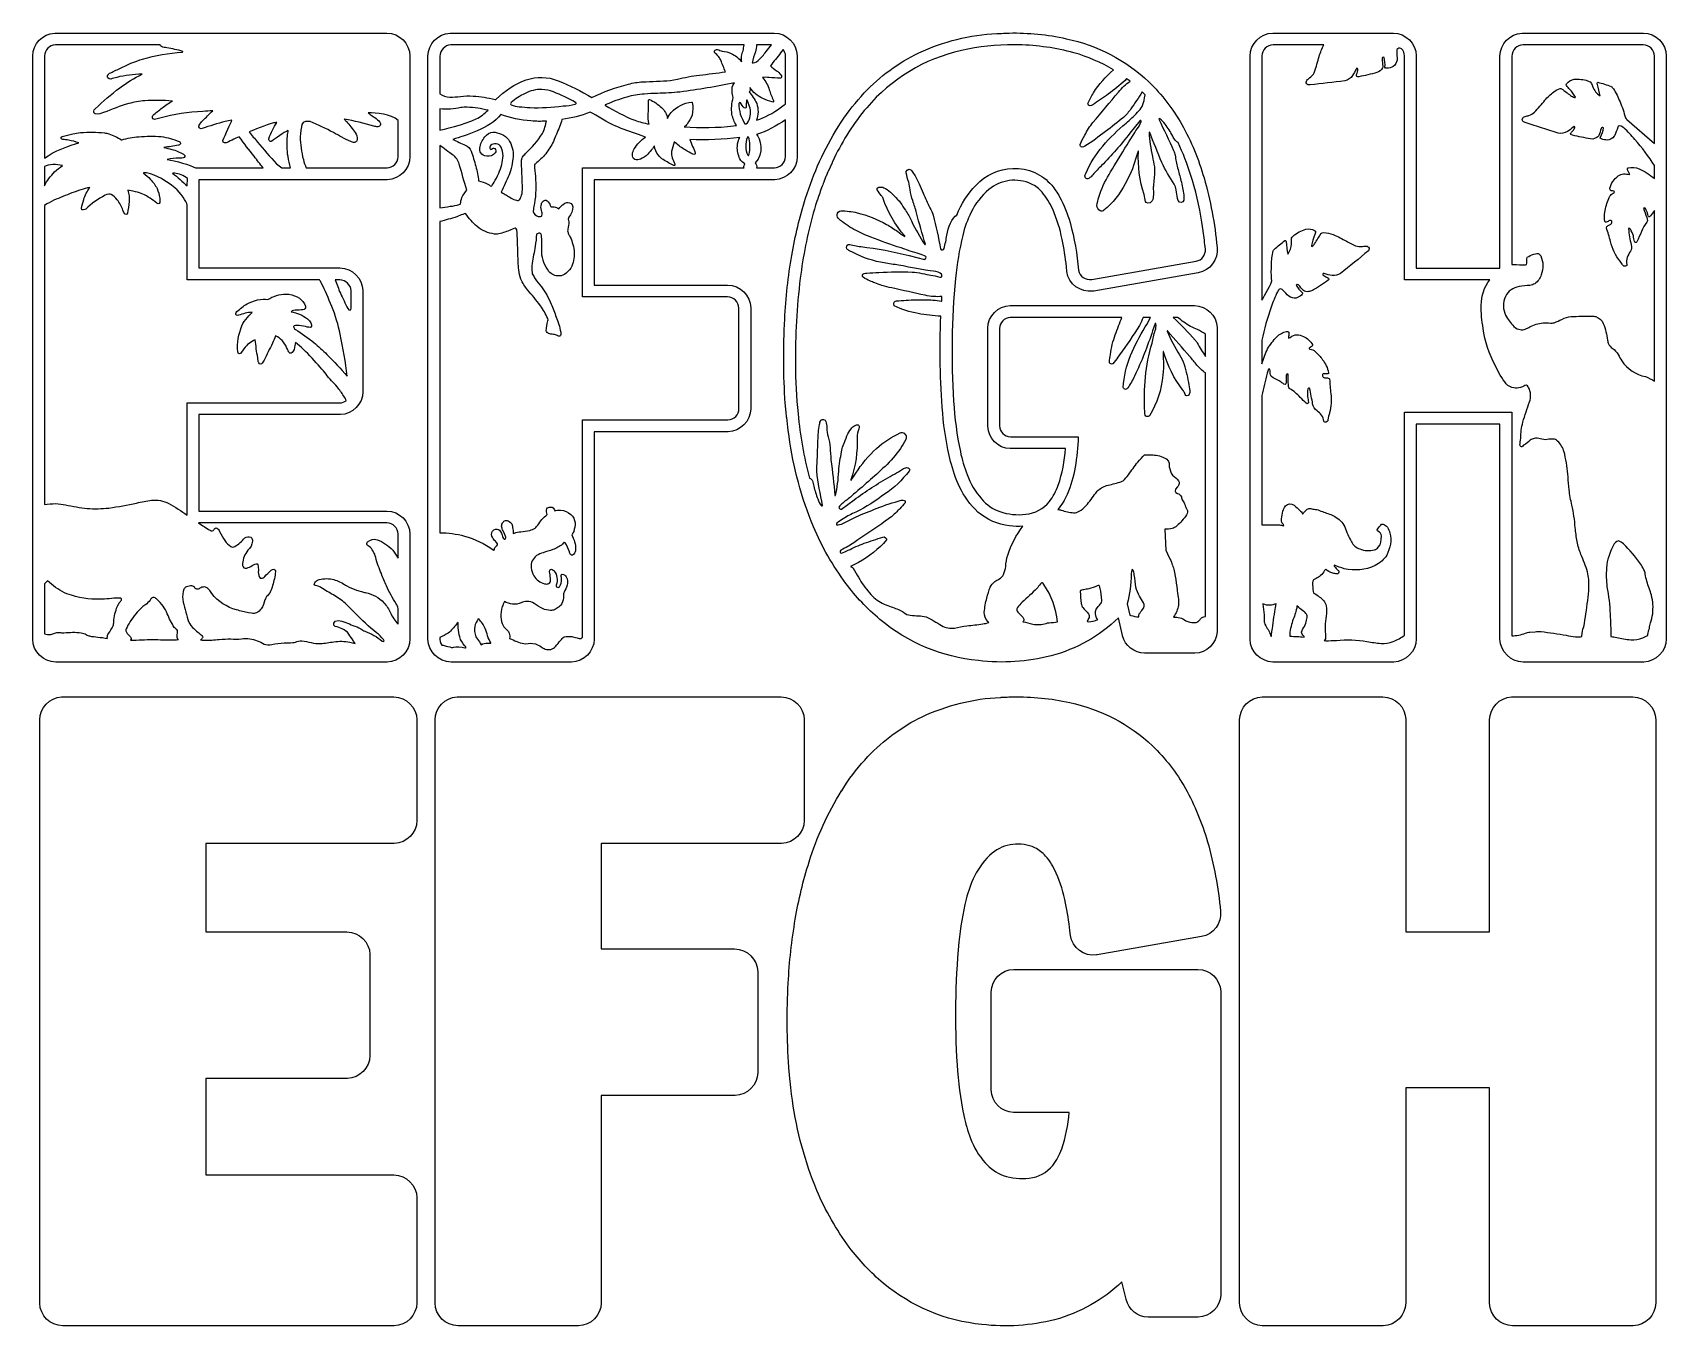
# Model space of a CAD drawing. Extents: x 0 to 1325, y -1 to 1049.
import ezdxf

# ---------------------------------------------------------------- set-up
doc = ezdxf.new("R2010")
doc.units = 0
doc.header["$MEASUREMENT"] = 0
doc.layers.add('Layer 1', color=7, linetype='Continuous', lineweight=0)

msp = doc.modelspace()

# ---------------------------------------------------------------- linework, layer by layer
at = {"layer": 'Layer 1', "color": 1, "lineweight": 25, "true_color": 0xff0000}
for points, knots in [([(17.9, 1048.8), (8, 1048.2), (0.2, 1040.1), (0, 1030.2), (0, 1030.2), (0, 557), (0, 557), (0.3, 546.9), (8.5, 538.8), (18.7, 538.6), (18.7, 538.6), (287.5, 538.6), (287.5, 538.6), (297.7, 538.9), (305.8, 547.1), (306.1, 557.3), (306.1, 557.3), (306.1, 642.5), (306.1, 642.5), (305.8, 652.7), (297.6, 660.9), (287.4, 661.1), (287.4, 661.1), (134.9, 661.1), (134.9, 661.1), (134.9, 661.1), (134.9, 739.3), (134.9, 739.3), (134.9, 739.3), (249.6, 739.3), (249.6, 739.3), (259.7, 739.7), (267.7, 747.8), (267.9, 757.9), (267.9, 757.9), (267.9, 839.9), (267.9, 839.9), (267.6, 850), (259.4, 858.1), (249.3, 858.3), (249.3, 858.3), (134.9, 858.3), (134.9, 858.3), (134.9, 858.3), (134.9, 929.9), (134.9, 929.9), (134.9, 929.9), (287.7, 929.9), (287.7, 929.9), (297.8, 930.3), (305.8, 938.4), (306.1, 948.6), (306.1, 948.6), (306.1, 1030.3), (306.1, 1030.3), (305.8, 1040.5), (297.6, 1048.7), (287.4, 1048.9), (287.4, 1048.9), (18.3, 1048.9), (18.3, 1048.9), (18.3, 1048.9), (17.9, 1048.8), (17.9, 1048.8)], [0, 0, 0, 0, 1, 1, 1, 2, 2, 2, 3, 3, 3, 4, 4, 4, 5, 5, 5, 6, 6, 6, 7, 7, 7, 8, 8, 8, 9, 9, 9, 10, 10, 10, 11, 11, 11, 12, 12, 12, 13, 13, 13, 14, 14, 14, 15, 15, 15, 16, 16, 16, 17, 17, 17, 18, 18, 18, 19, 19, 19, 20, 20, 20, 21, 21, 21, 21]), ([(338.6, 1048.8), (328.7, 1048.2), (320.9, 1040.1), (320.7, 1030.2), (320.7, 1030.2), (320.7, 557.1), (320.7, 557.1), (321, 547), (329.2, 538.8), (339.4, 538.6), (339.4, 538.6), (437.1, 538.6), (437.1, 538.6), (447.2, 538.9), (455.3, 547), (455.6, 557.1), (455.6, 557.1), (455.6, 725.4), (455.6, 725.4), (455.6, 725.4), (564.2, 725.4), (564.2, 725.4), (574.3, 725.8), (582.3, 734), (582.5, 744.1), (582.5, 744.1), (582.5, 825.9), (582.5, 825.9), (582.3, 836.1), (574, 844.2), (563.8, 844.4), (563.8, 844.4), (455.6, 844.4), (455.6, 844.4), (455.6, 844.4), (455.6, 929.9), (455.6, 929.9), (455.6, 929.9), (602, 929.9), (602, 929.9), (612.1, 930.3), (620.1, 938.4), (620.3, 948.6), (620.3, 948.6), (620.3, 1030.5), (620.3, 1030.5), (619.9, 1040.6), (611.7, 1048.7), (601.6, 1048.9), (601.6, 1048.9), (339.1, 1048.9), (339.1, 1048.9), (339.1, 1048.9), (338.6, 1048.8), (338.6, 1048.8)], [0, 0, 0, 0, 1, 1, 1, 2, 2, 2, 3, 3, 3, 4, 4, 4, 5, 5, 5, 6, 6, 6, 7, 7, 7, 8, 8, 8, 9, 9, 9, 10, 10, 10, 11, 11, 11, 12, 12, 12, 13, 13, 13, 14, 14, 14, 15, 15, 15, 16, 16, 16, 17, 17, 17, 18, 18, 18, 18]), ([(792.3, 1048.9), (790.2, 1048.9), (788.2, 1048.8), (786.1, 1048.6), (786.1, 1048.6), (782.9, 1048.5), (782.9, 1048.5), (782.7, 1048.5), (782.5, 1048.5), (782.3, 1048.5), (782.3, 1048.5), (782.2, 1048.5), (782.2, 1048.5), (760.3, 1047.5), (738.8, 1042.1), (718.9, 1032.8), (702.3, 1024.8), (687.3, 1013.8), (674.7, 1000.3), (667.7, 993), (661.5, 985.1), (656, 976.6), (656, 976.6), (653.5, 972.8), (653.5, 972.8), (653.5, 972.8), (653.5, 972.8), (653.5, 972.8), (642.3, 954.7), (633.4, 935.3), (627.1, 915), (622.2, 899.8), (618.5, 884.2), (615.9, 868.5), (612.9, 851.4), (611, 834.1), (610.1, 816.7), (608.9, 793.9), (609, 771.1), (610.6, 748.4), (610.8, 746.6), (610.9, 744.8), (611.1, 743), (611.1, 743), (611.1, 742.9), (611.1, 742.9), (611.3, 741), (611.4, 739.2), (611.6, 737.2), (611.6, 737.2), (611.7, 737), (611.7, 737), (612.1, 733.6), (612.5, 730.1), (612.9, 726.6), (612.9, 726.6), (612.9, 726.5), (612.9, 726.5), (612.9, 726.5), (613.6, 721.7), (613.6, 721.7), (613.6, 721.7), (613.6, 721.6), (613.6, 721.6), (617.1, 696.4), (623.7, 671.9), (633.4, 648.4), (640.3, 632.1), (649.1, 616.7), (659.7, 602.4), (667.7, 591.7), (677, 581.9), (687.2, 573.2), (710, 554.3), (737.8, 542.6), (767.2, 539.7), (787, 537.4), (807, 538.7), (826.2, 543.6), (846.8, 549), (865.6, 559.7), (880.9, 574.4), (880.9, 574.4), (884.2, 560.2), (884.2, 560.2), (884.2, 560.2), (884.2, 559.9), (884.2, 559.9), (886.3, 551.7), (893.6, 545.9), (902, 545.7), (902, 545.7), (942.7, 545.7), (942.7, 545.7), (952.5, 546), (960.4, 553.6), (961, 563.4), (961, 563.4), (961, 810), (961, 810), (960.5, 819.8), (952.4, 827.6), (942.6, 827.8), (942.6, 827.8), (793.1, 827.8), (793.1, 827.8), (783.1, 827.5), (775, 819.4), (774.9, 809.4), (774.9, 809.4), (774.9, 729.9), (774.9, 729.9), (775.1, 720), (783.1, 712), (793, 711.7), (793, 711.7), (838, 711.7), (838, 711.7), (837.3, 701.6), (835.3, 691.7), (832, 682.1), (830.3, 677.3), (827.9, 672.8), (824.8, 668.8), (820.1, 662.9), (813.2, 659.2), (805.7, 658.5), (798.6, 657.6), (791.4, 658.3), (784.6, 660.6), (778.9, 662.7), (773.9, 666.2), (769.9, 670.8), (764.8, 676.6), (760.8, 683.4), (758.1, 690.7), (755.8, 696.7), (753.9, 702.9), (752.6, 709.3), (749.8, 722.8), (747.9, 736.5), (747.1, 750.3), (745, 783.4), (745.5, 816.7), (748.6, 849.8), (749.8, 861.6), (751.8, 873.2), (754.5, 884.7), (756.1, 891.2), (758.4, 897.5), (761.3, 903.5), (764.8, 910.5), (769.7, 916.8), (775.6, 922), (785.4, 930), (798.8, 931.7), (810.3, 926.4), (813.6, 924.8), (816.5, 922.6), (818.9, 919.8), (822.4, 915.6), (825.3, 911), (827.5, 906), (830.9, 898.1), (833.5, 889.9), (835.2, 881.5), (836.7, 874.2), (837.9, 866.8), (838.7, 859.3), (838.7, 859.3), (839, 855.4), (839, 855.4), (840.5, 845.2), (850, 838.1), (860.2, 839.5), (860.2, 839.5), (860.8, 839.6), (860.8, 839.6), (860.8, 839.6), (945.5, 854.4), (945.5, 854.4), (955.3, 856.1), (962, 865.1), (960.9, 875), (959.1, 894.1), (955.5, 913), (950.3, 931.4), (945.9, 946.5), (939.9, 961), (932.3, 974.7), (925.1, 987.4), (916.1, 999), (905.6, 1009.2), (886.9, 1026.9), (863.7, 1039), (838.5, 1044.3), (823.3, 1047.7), (807.8, 1049.2), (792.3, 1048.9)], [0, 0, 0, 0, 1, 1, 1, 2, 2, 2, 3, 3, 3, 4, 4, 4, 5, 5, 5, 6, 6, 6, 7, 7, 7, 8, 8, 8, 9, 9, 9, 10, 10, 10, 11, 11, 11, 12, 12, 12, 13, 13, 13, 14, 14, 14, 15, 15, 15, 16, 16, 16, 17, 17, 17, 18, 18, 18, 19, 19, 19, 20, 20, 20, 21, 21, 21, 22, 22, 22, 23, 23, 23, 24, 24, 24, 25, 25, 25, 26, 26, 26, 27, 27, 27, 28, 28, 28, 29, 29, 29, 30, 30, 30, 31, 31, 31, 32, 32, 32, 33, 33, 33, 34, 34, 34, 35, 35, 35, 36, 36, 36, 37, 37, 37, 38, 38, 38, 39, 39, 39, 40, 40, 40, 41, 41, 41, 42, 42, 42, 43, 43, 43, 44, 44, 44, 45, 45, 45, 46, 46, 46, 47, 47, 47, 48, 48, 48, 49, 49, 49, 50, 50, 50, 51, 51, 51, 52, 52, 52, 53, 53, 53, 54, 54, 54, 55, 55, 55, 56, 56, 56, 57, 57, 57, 58, 58, 58, 59, 59, 59, 60, 60, 60, 61, 61, 61, 62, 62, 62, 63, 63, 63, 64, 64, 64, 65, 65, 65, 66, 66, 66, 66]), ([(1208.3, 1048.8), (1198.4, 1048.2), (1190.6, 1040.1), (1190.4, 1030.2), (1190.4, 1030.2), (1190.4, 858.2), (1190.4, 858.2), (1190.4, 858.2), (1122.5, 858.2), (1122.5, 858.2), (1122.5, 858.2), (1122.5, 1030.5), (1122.5, 1030.5), (1122.2, 1040.6), (1114, 1048.7), (1103.9, 1048.9), (1103.9, 1048.9), (1006, 1048.9), (1006, 1048.9), (995.9, 1048.5), (987.8, 1040.3), (987.6, 1030.2), (987.6, 1030.2), (987.6, 557.1), (987.6, 557.1), (987.9, 547.1), (996, 539), (1006, 538.6), (1006, 538.6), (1104.2, 538.6), (1104.2, 538.6), (1114.3, 539), (1122.4, 547.2), (1122.5, 557.3), (1122.5, 557.3), (1122.5, 731.6), (1122.5, 731.6), (1122.5, 731.6), (1190.4, 731.6), (1190.4, 731.6), (1190.4, 731.6), (1190.4, 557), (1190.4, 557), (1190.8, 546.9), (1199, 538.8), (1209.1, 538.6), (1209.1, 538.6), (1307, 538.6), (1307, 538.6), (1317.1, 539), (1325.2, 547.2), (1325.3, 557.3), (1325.3, 557.3), (1325.3, 1030.3), (1325.3, 1030.3), (1325.1, 1040.5), (1316.8, 1048.7), (1306.7, 1048.9), (1306.7, 1048.9), (1208.8, 1048.9), (1208.8, 1048.9), (1208.8, 1048.9), (1208.3, 1048.8), (1208.3, 1048.8)], [0, 0, 0, 0, 1, 1, 1, 2, 2, 2, 3, 3, 3, 4, 4, 4, 5, 5, 5, 6, 6, 6, 7, 7, 7, 8, 8, 8, 9, 9, 9, 10, 10, 10, 11, 11, 11, 12, 12, 12, 13, 13, 13, 14, 14, 14, 15, 15, 15, 16, 16, 16, 17, 17, 17, 18, 18, 18, 19, 19, 19, 20, 20, 20, 21, 21, 21, 21]), ([(103.3, 1039.3), (103.5, 1038.7), (103.9, 1038.1), (104.6, 1037.9), (105.9, 1037.4), (107.3, 1037.1), (108.8, 1036.9), (113.1, 1036.2), (117.4, 1035.2), (121.7, 1034), (121.8, 1033.8), (121.9, 1033.5), (121.3, 1033.4), (110.4, 1032.7), (99.6, 1030.8), (89.2, 1027.8), (82.8, 1025.8), (76.6, 1023.2), (70.7, 1020.1), (68, 1018.7), (65, 1017.7), (62.3, 1016.2), (61.6, 1015.7), (61.1, 1015.1), (60.7, 1014.3), (60.4, 1013.4), (61.1, 1011.3), (63.3, 1011.6), (65, 1012), (66.7, 1012.4), (68.3, 1012.9), (75, 1014.6), (81.8, 1015.5), (88.7, 1015.4), (82.3, 1012.4), (76.3, 1008.7), (70.7, 1004.4), (63.7, 999.2), (57, 993.5), (50.7, 987.4), (49.5, 986.3), (49.2, 984.5), (49.8, 983.8), (50.3, 983.2), (53.3, 982.4), (57.5, 984.3), (64.8, 986.9), (70.4, 989.9), (77.9, 991.7), (82.2, 992.7), (86.5, 993.5), (90.9, 994), (98.4, 994.4), (105.9, 994.3), (113.4, 993.7), (110.4, 992.1), (107.6, 990.2), (105, 988.1), (102.4, 986.2), (99.9, 984.1), (97.5, 981.9), (97, 981.2), (97, 980.1), (97.6, 979.4), (97.9, 979), (98.4, 978.8), (98.8, 978.8), (100.3, 979), (101.7, 979.4), (103.1, 979.8), (114.5, 982.9), (126.3, 984.7), (138.1, 985.3), (140.8, 985.5), (143.4, 985.7), (146.1, 985.9), (143.3, 983.2), (140.6, 980.4), (137.9, 977.6), (136.8, 976.5), (135.8, 975.4), (135, 974.2), (134.5, 973.2), (134.9, 972), (135.8, 971.5), (136.3, 971.2), (136.9, 971.2), (137.5, 971.4), (143.7, 973.5), (149.9, 975.4), (156.3, 977.1), (158.1, 977.5), (159.8, 977.8), (161.6, 978.1), (161, 976.7), (155.9, 965.9), (154.3, 961.8), (153.6, 959.3), (157.2, 959.8), (157.7, 960.1), (160.2, 961.3), (166.8, 964.6), (167.6, 964.7), (171.5, 959.3), (175.5, 954), (179.7, 948.9), (182.1, 945.7), (184.5, 942.5), (187.1, 939.4), (187.1, 939.4), (132, 939.4), (132, 939.4), (128.5, 941.9), (115.3, 945.4), (109.3, 946.2), (109.1, 946.2), (109.2, 946.4), (109.2, 946.4), (110, 946.6), (110.7, 946.8), (111.5, 946.8), (114.7, 947.2), (117.9, 947.4), (121.1, 947.5), (121.7, 947.6), (122.3, 947.7), (122.9, 947.9), (123.4, 948.3), (123.7, 949), (123.4, 949.6), (123.2, 950.1), (122.8, 950.4), (122.3, 950.6), (119.4, 952.3), (116.3, 953.6), (113, 954.5), (110.9, 955), (108.7, 955.6), (106.5, 956.1), (110.4, 956.5), (114.3, 957.1), (118.2, 957.9), (118.8, 958), (119.4, 958.5), (119.8, 959), (120, 959.8), (119.6, 960.6), (118.9, 960.8), (114.2, 962.7), (109.3, 964.1), (104.3, 964.9), (98.2, 965.3), (92.2, 965.3), (86.1, 964.8), (81.4, 964.3), (76.8, 963.5), (72.2, 962.3), (72.2, 962.3), (72, 962.3), (72, 962.3), (68.8, 964.3), (65.4, 965.9), (61.9, 967.1), (60.7, 967.4), (59.5, 967.7), (58.3, 967.8), (51.8, 968.6), (45.3, 968.7), (38.8, 968.1), (36.7, 967.8), (34.6, 967.4), (32.5, 967), (29.6, 966.5), (26.7, 965.8), (23.9, 965), (23.3, 964.7), (23, 964), (23.2, 963.3), (23.4, 962.8), (23.9, 962.5), (24.4, 962.5), (25.9, 962.4), (27.5, 962.2), (29, 962), (31.9, 961.5), (34.7, 960.7), (37.4, 959.7), (31, 958.2), (16.5, 952.7), (9.5, 947.4), (9.5, 947.4), (9.5, 1030.3), (9.5, 1030.3), (9.8, 1035.1), (13.7, 1039), (18.5, 1039.3), (18.5, 1039.3), (103.3, 1039.3), (103.3, 1039.3)], [0, 0, 0, 0, 1, 1, 1, 2, 2, 2, 3, 3, 3, 4, 4, 4, 5, 5, 5, 6, 6, 6, 7, 7, 7, 8, 8, 8, 9, 9, 9, 10, 10, 10, 11, 11, 11, 12, 12, 12, 13, 13, 13, 14, 14, 14, 15, 15, 15, 16, 16, 16, 17, 17, 17, 18, 18, 18, 19, 19, 19, 20, 20, 20, 21, 21, 21, 22, 22, 22, 23, 23, 23, 24, 24, 24, 25, 25, 25, 26, 26, 26, 27, 27, 27, 28, 28, 28, 29, 29, 29, 30, 30, 30, 31, 31, 31, 32, 32, 32, 33, 33, 33, 34, 34, 34, 35, 35, 35, 36, 36, 36, 37, 37, 37, 38, 38, 38, 39, 39, 39, 40, 40, 40, 41, 41, 41, 42, 42, 42, 43, 43, 43, 44, 44, 44, 45, 45, 45, 46, 46, 46, 47, 47, 47, 48, 48, 48, 49, 49, 49, 50, 50, 50, 51, 51, 51, 52, 52, 52, 53, 53, 53, 54, 54, 54, 55, 55, 55, 56, 56, 56, 57, 57, 57, 58, 58, 58, 59, 59, 59, 60, 60, 60, 61, 61, 61, 62, 62, 62, 63, 63, 63, 64, 64, 64, 65, 65, 65, 66, 66, 66, 66]), ([(577.1, 1039.3), (576.9, 1037.7), (576.7, 1036), (576.3, 1034.4), (575.8, 1033.1), (575.3, 1031.7), (575.1, 1030.2), (575, 1028.7), (575.1, 1027.2), (575.2, 1025.7), (572.8, 1028.5), (569.9, 1030.8), (566.6, 1032.4), (564.3, 1033.4), (561.9, 1034), (559.5, 1034.3), (558.2, 1034.6), (556.9, 1035), (555.6, 1035.5), (554.6, 1035.8), (553.6, 1035.3), (553.2, 1034.4), (553, 1034), (553, 1033.6), (553.2, 1033.2), (554.4, 1032), (555.5, 1030.8), (556.6, 1029.5), (557.3, 1028.7), (557.8, 1027.7), (558.3, 1026.8), (559.5, 1023.6), (560.8, 1020.5), (562.1, 1017.4), (555.1, 1016.4), (548, 1015.5), (540.9, 1014.8), (534.9, 1014), (528.9, 1012.9), (523, 1011.5), (523, 1011.5), (517.3, 1010.4), (517.3, 1010.4), (509.9, 1009.9), (502.4, 1009.5), (494.9, 1009.3), (491, 1009.1), (487.1, 1008.4), (483.3, 1007.4), (473.1, 1004.9), (463.1, 1001.3), (453.6, 996.6), (444.9, 1001.8), (435.8, 1006.4), (426.3, 1010.2), (418, 1013.6), (408.8, 1013.8), (400.3, 1010.9), (391.2, 1007.4), (383, 1002.1), (376, 995.3), (375.8, 995.1), (375.6, 994.8), (375.1, 995), (369.3, 996.5), (363.4, 997.4), (357.4, 997.8), (353.9, 998), (350.4, 997.9), (347, 997.4), (344.1, 997.1), (341.3, 996.9), (338.4, 996.8), (335.5, 996.9), (332.7, 997.8), (330.3, 999.5), (330.3, 999.5), (330.3, 1030), (330.3, 1030), (330.4, 1035), (334.3, 1039), (339.2, 1039.3), (339.2, 1039.3), (577.1, 1039.3), (577.1, 1039.3)], [0, 0, 0, 0, 1, 1, 1, 2, 2, 2, 3, 3, 3, 4, 4, 4, 5, 5, 5, 6, 6, 6, 7, 7, 7, 8, 8, 8, 9, 9, 9, 10, 10, 10, 11, 11, 11, 12, 12, 12, 13, 13, 13, 14, 14, 14, 15, 15, 15, 16, 16, 16, 17, 17, 17, 18, 18, 18, 19, 19, 19, 20, 20, 20, 21, 21, 21, 22, 22, 22, 23, 23, 23, 24, 24, 24, 25, 25, 25, 26, 26, 26, 27, 27, 27, 28, 28, 28, 28]), ([(609, 1035.3), (610, 1033.9), (610.7, 1032.1), (610.8, 1030.3), (610.8, 1030.3), (610.8, 991.3), (610.8, 991.3), (609.3, 990.3), (607.9, 989.3), (606.4, 988.3), (600.7, 983.9), (594.2, 980.4), (587.3, 978.1), (588.8, 982.5), (588.9, 987.3), (587.4, 991.8), (585.7, 995.1), (583.7, 998.3), (581.2, 1001.2), (582.3, 1001.8), (582.1, 1003.7), (581.9, 1004.7), (584.4, 1000.8), (588.1, 997.6), (592.4, 995.7), (594.9, 994.7), (597.3, 993.8), (599.8, 993), (601.2, 992.5), (601.2, 993.7), (601, 994.1), (599.6, 996.9), (598.5, 999.9), (597.6, 1002.9), (596.5, 1006.5), (594.6, 1009.8), (592.2, 1012.7), (594, 1013), (595.7, 1013.1), (597.5, 1012.8), (600.5, 1012.5), (603.6, 1012.3), (606.6, 1012.3), (607.5, 1012.3), (607.9, 1013.9), (606.9, 1014.9), (606, 1016.3), (604.8, 1017.4), (603.5, 1018.3), (601.7, 1019.5), (600, 1020.9), (598.5, 1022.4), (601.3, 1025.8), (604.1, 1029.2), (606.8, 1032.7), (606.8, 1032.7), (608.9, 1035.5), (608.9, 1035.5), (608.9, 1035.5), (609, 1035.3), (609, 1035.3)], [0, 0, 0, 0, 1, 1, 1, 2, 2, 2, 3, 3, 3, 4, 4, 4, 5, 5, 5, 6, 6, 6, 7, 7, 7, 8, 8, 8, 9, 9, 9, 10, 10, 10, 11, 11, 11, 12, 12, 12, 13, 13, 13, 14, 14, 14, 15, 15, 15, 16, 16, 16, 17, 17, 17, 18, 18, 18, 19, 19, 19, 20, 20, 20, 20]), ([(599.5, 1039.3), (598, 1037.5), (596.5, 1035.6), (595.1, 1033.8), (593.1, 1031.2), (590.9, 1028.8), (588.6, 1026.6), (586.6, 1025), (584.8, 1024.6), (583.6, 1024.7), (584.4, 1027.7), (585.3, 1030.7), (586.4, 1033.7), (587, 1035.5), (587.3, 1037.4), (587.2, 1039.3), (587.2, 1039.3), (599.5, 1039.3), (599.5, 1039.3)], [0, 0, 0, 0, 1, 1, 1, 2, 2, 2, 3, 3, 3, 4, 4, 4, 5, 5, 5, 6, 6, 6, 6]), ([(800, 1039.3), (815.1, 1039), (830.1, 1036.8), (844.7, 1032.9), (856, 1029.7), (866.8, 1025), (876.8, 1019.1), (870.6, 1013.6), (865.2, 1007.3), (860.6, 1000.4), (858.9, 997.6), (857.4, 994.8), (856.1, 991.8), (856.1, 990.8), (856.8, 990), (857.8, 989.8), (858.6, 989.8), (859.4, 990.1), (860, 990.6), (864.2, 993.4), (868.5, 996.3), (872.6, 999.3), (877.4, 1002.8), (881.9, 1006.5), (886.2, 1010.5), (886.2, 1010.5), (887.5, 1011.9), (887.5, 1011.9), (887.5, 1011.9), (887.9, 1011.6), (887.9, 1011.6), (887.9, 1011.6), (890.3, 1009.8), (890.3, 1009.8), (886.8, 1007.3), (883.6, 1004.3), (880.8, 1001), (873.9, 992.7), (867.1, 984.6), (860.2, 976.3), (857.7, 973.2), (855.4, 969.7), (853.6, 966.1), (851.9, 963.7), (850.6, 961.1), (849.8, 958.4), (849.3, 957.2), (850.5, 956.5), (851.3, 956.4), (851.9, 956.3), (853.1, 956.6), (853.5, 957), (859.6, 960.6), (864.8, 964.8), (870.4, 969.1), (875.4, 972.7), (880.2, 976.5), (884.9, 980.5), (887.2, 982.5), (889.2, 984.8), (890.9, 987.3), (894.1, 991.8), (897.2, 996.4), (900.2, 1001.1), (900.2, 1001.1), (902.5, 998.8), (902.5, 998.8), (902.1, 995.6), (901.3, 992.4), (900.2, 989.4), (899.1, 987.7), (897.8, 986), (896.3, 984.6), (893.4, 981.5), (890.3, 978.6), (887, 975.9), (880.3, 970.2), (874, 963.9), (868.2, 957.2), (862.4, 950.5), (857.8, 943), (854.4, 934.9), (852.3, 932), (855.2, 929.9), (856.8, 931), (858.1, 931.8), (859.2, 932.8), (860.1, 933.9), (862.4, 936.5), (864.7, 938.9), (867.1, 941.3), (875.3, 949.6), (883, 958.4), (890.2, 967.6), (890.2, 967.6), (898.1, 977.7), (898.1, 977.7), (898.5, 978.2), (899.5, 977.7), (899.3, 977.1), (898.2, 974.4), (897.1, 972), (895.1, 969.8), (894.1, 968.5), (879.6, 944.7), (873.2, 934.2), (869.8, 928.4), (867.1, 922.2), (864.9, 915.8), (864.3, 913.6), (863.7, 911.3), (863.2, 909), (863.4, 907.2), (864.5, 905.6), (866.1, 904.7), (867, 904.3), (868.2, 904.4), (869, 905.1), (876.1, 911.1), (882, 918.3), (886.3, 926.5), (889.9, 932.8), (892.7, 939.5), (894.8, 946.5), (895.4, 948.7), (896.1, 950.9), (896.9, 953), (897, 953.2), (897.1, 952.9), (897.1, 952.7), (896.4, 940.9), (898, 929.1), (901.8, 917.9), (902.2, 916), (902.5, 914), (902.7, 912.1), (902.8, 910.9), (906.4, 909.8), (908.3, 912.8), (908.9, 914.3), (909.2, 915.9), (909.2, 917.6), (909.2, 919.6), (909.2, 921.7), (909.1, 923.8), (909.2, 925.1), (909.3, 926.4), (909.5, 927.6), (910, 931.8), (910.2, 936), (910, 940.3), (909.6, 943.1), (909.1, 945.9), (908.4, 948.6), (907, 955.1), (906.1, 961.6), (905.7, 968.1), (905.7, 968.3), (906, 968.5), (906.2, 968.3), (909.4, 960.1), (912.7, 951.9), (916.1, 943.8), (919, 937.8), (922.3, 932), (926, 926.4), (926.9, 924.9), (927.4, 923.3), (927.7, 921.6), (928.1, 919.3), (928.5, 917), (928.9, 914.7), (928.9, 914.7), (929.4, 913), (929.4, 913), (930, 910.8), (933.7, 910.9), (933.9, 913.3), (934, 914.7), (933.9, 916.1), (933.8, 917.5), (933.3, 921.5), (932.6, 925.4), (931.5, 929.3), (930.7, 932.7), (929.8, 936.1), (928.9, 939.5), (928.1, 942.9), (927.4, 946.3), (926.8, 949.7), (926.5, 951), (926.1, 952.3), (925.6, 953.5), (921.9, 962.1), (917.9, 970.6), (913.5, 978.9), (913.6, 979.3), (914, 979.5), (914.3, 979.5), (916, 978.2), (917.5, 976.7), (918.7, 974.9), (921, 971.9), (923.1, 968.7), (924.9, 965.3), (925.5, 964.2), (926.2, 963.2), (926.8, 962.1), (927.3, 961.4), (927.8, 960.7), (929.2, 960), (933.3, 951.6), (936.7, 942.9), (939.4, 934), (943.5, 921.4), (946.5, 908.5), (948.6, 895.4), (948.6, 895.4), (949.7, 888.4), (949.7, 888.4), (949.7, 888.4), (949.7, 888.2), (949.7, 888.2), (950.3, 883.3), (950.9, 878.5), (951.4, 873.6), (951.8, 868.9), (948.5, 864.6), (943.9, 863.8), (943.9, 863.8), (859.2, 849), (859.2, 849), (854.2, 848.2), (849.5, 851.5), (848.5, 856.4), (847.4, 869.5), (845.1, 882.4), (841.6, 895.1), (839.6, 902.3), (836.7, 909.4), (833.1, 916), (831.3, 919.3), (829.2, 922.5), (826.7, 925.4), (822.9, 929.8), (818.3, 933.3), (813, 935.7), (807.4, 938.2), (801.3, 939.3), (795.2, 939), (783.8, 938.6), (773.1, 933.8), (765.3, 925.5), (758.6, 918.5), (753.3, 910.2), (749.8, 901.2), (746.2, 899.3), (742.3, 891.2), (741.7, 884.9), (741.1, 881.2), (740.4, 877.6), (739.4, 874.1), (739.3, 873.4), (738.8, 873), (738.2, 872.9), (737.5, 872.9), (736.7, 872.9), (736.5, 873.7), (734.9, 882.9), (732.9, 892.1), (730.5, 901.1), (729.9, 903.2), (729, 905.3), (727.9, 907.2), (725.9, 911.1), (724.1, 915), (722.5, 919.1), (721.4, 921.6), (720.3, 924.1), (719.2, 926.6), (717.8, 929.5), (716.3, 932.3), (714.7, 935), (714, 936.1), (713.3, 937.1), (712.4, 938), (709.9, 939.8), (708.3, 936.4), (708.7, 935.4), (709.2, 932.9), (709.9, 930.3), (710.7, 927.8), (711.3, 925.8), (711.7, 923.7), (711.8, 921.7), (712.2, 918.7), (713, 915.7), (714, 912.9), (715.2, 909.6), (716.2, 906.3), (717, 902.9), (719.3, 894.4), (721.7, 886), (724.2, 877.5), (724.2, 877.3), (723.9, 877.2), (723.7, 877.3), (719.6, 883.4), (716.1, 889.8), (713, 896.4), (711.7, 899.4), (710, 902.4), (708, 905.1), (706.8, 907.2), (705.4, 909.2), (704, 911.2), (703.3, 912.2), (702.5, 913.1), (701.6, 913.9), (699.8, 916), (697.9, 917.9), (695.9, 919.8), (694.3, 921.3), (692.5, 922.5), (690.6, 923.4), (689.3, 923.9), (688, 924.1), (686.6, 923.9), (686.1, 923.9), (685.5, 923.6), (685.1, 923.1), (684.9, 922.6), (685, 922.1), (685.2, 921.6), (686.2, 920.1), (687.2, 918.6), (688.4, 917.1), (689, 916.4), (689.5, 915.6), (689.9, 914.7), (693.8, 903.5), (699.8, 893.2), (707.5, 884.3), (707.6, 884.1), (707.6, 883.9), (707.5, 883.9), (705.5, 885.1), (703.7, 886.4), (701.8, 887.8), (698.9, 889.9), (695.9, 891.8), (692.8, 893.6), (685.3, 897.9), (677.2, 901.1), (668.8, 903.1), (664.5, 904.1), (660.1, 904.6), (655.7, 904.7), (654, 904.6), (652.6, 903.2), (652.6, 901.4), (652.5, 900.2), (653, 898.9), (654, 898.1), (657.8, 894.8), (661.9, 892), (666.3, 889.6), (670.7, 887.2), (675.2, 885.1), (679.9, 883.3), (688.1, 880.2), (696.3, 877.2), (704.5, 874.5), (704.5, 874.5), (712, 872), (712, 872), (714.4, 871.1), (716.8, 870.3), (719.3, 869.8), (721.2, 869.2), (723, 868.5), (724.7, 867.5), (725.2, 867.3), (724, 865), (723.5, 865.1), (723.5, 865.1), (711.1, 868.3), (711.1, 868.3), (698.2, 871.6), (685.1, 874.1), (671.8, 875.6), (670.1, 875.9), (668.4, 876.2), (666.7, 876.5), (665, 876.9), (663.3, 877.4), (661.5, 877.2), (660.9, 876.9), (659.6, 875.2), (660.4, 873.9), (661.1, 873.2), (661.9, 872.6), (662.8, 872.3), (670.6, 867.9), (679, 864.7), (687.7, 862.9), (691.7, 862.1), (695.7, 861.5), (699.7, 861), (705.6, 860.3), (725, 855.8), (730.9, 855.6), (732.8, 855.5), (736.6, 854.3), (737.3, 853.2), (737.9, 852.1), (738.1, 850.5), (736, 850.7), (730.2, 852.7), (727.3, 852.5), (721.3, 853.9), (718.7, 854.5), (716.1, 854.8), (713.5, 855), (704.5, 855.2), (695.5, 855.1), (686.5, 854.7), (683.2, 854.5), (679.9, 854.4), (676.6, 854), (675.9, 853.9), (675.2, 854), (674.5, 853.8), (672.7, 853.8), (672.8, 851.2), (673.7, 850.7), (675.4, 849.5), (677.3, 848.6), (679.3, 847.8), (680.6, 847.3), (681.9, 846.8), (683.1, 846.2), (685, 845.4), (687, 844.7), (689, 844.1), (691.6, 843.4), (694.3, 842.7), (697, 842.1), (706.2, 840.1), (714.9, 838.1), (724.1, 836.1), (728.6, 835.1), (733.2, 834.8), (737.7, 835.1), (737.6, 833.9), (737.5, 832.7), (737.5, 831.4), (737.5, 831.4), (737.4, 831.4), (737.4, 831.4), (735.1, 831.9), (732.7, 832.1), (730.4, 832.2), (725.8, 832.5), (721.2, 832.6), (716.7, 832.5), (711.3, 832.3), (706, 832), (700.7, 831.6), (699.8, 831.6), (699, 830.9), (698.7, 830), (698.4, 829.3), (698.7, 827.9), (699, 827.7), (705.1, 824.4), (711.6, 822.7), (718.4, 821.3), (724.4, 820.1), (730.6, 819.4), (736.8, 819.1), (735.7, 792.9), (736.2, 766.6), (738.3, 740.4), (739.4, 727.3), (741.6, 714.3), (744.6, 701.4), (746.5, 694.3), (748.9, 687.3), (752, 680.6), (755.6, 673), (760.7, 666.1), (766.9, 660.3), (774.1, 654), (783, 650.1), (792.5, 649), (796.1, 648.5), (799.7, 648.4), (803.3, 648.7), (797.9, 641.6), (793.7, 633.7), (791, 625.3), (790.1, 622.3), (789.6, 619.2), (789.4, 616), (789.1, 613.8), (788.5, 611.7), (787.7, 609.7), (786.8, 608.1), (785.5, 606.8), (783.9, 605.9), (782.8, 605.2), (781.7, 604.5), (780.6, 603.9), (779, 602.7), (777.7, 601.2), (776.9, 599.4), (775.7, 596.5), (774.8, 593.5), (774.1, 590.5), (773.1, 586.7), (772.4, 582.9), (772, 579), (771.8, 576.2), (772.9, 573.4), (774.9, 571.4), (774.9, 571.4), (775.7, 570.6), (775.7, 570.6), (774.1, 570.1), (772.5, 569.7), (770.8, 569.6), (766.5, 568.9), (762.1, 568.4), (757.8, 568), (754.5, 567.6), (751.2, 567), (747.9, 566.1), (744.3, 565.6), (740.6, 566.3), (737.4, 568.1), (733.3, 570.7), (729.2, 573.1), (724.9, 575.3), (722.8, 575.8), (720.7, 576.1), (718.6, 576.1), (716.4, 576.2), (714.2, 576.3), (712, 576.5), (710, 576.7), (708.1, 577.5), (706.5, 578.9), (705.9, 579.3), (705.3, 579.7), (704.7, 580.1), (701.6, 581.5), (698.4, 582.8), (695.2, 583.9), (693.2, 584.6), (691.3, 585.4), (689.3, 586.2), (685.3, 588.3), (681.7, 591.2), (678.8, 594.8), (675.5, 598.7), (672.5, 602.8), (670, 607.3), (668.6, 609.8), (667.1, 612.3), (665.6, 614.8), (665.6, 614.8), (665.3, 615.2), (665.3, 615.2), (665.3, 615.2), (665, 615.4), (665, 615.4), (664.5, 615.7), (664, 615.9), (663.5, 616.2), (672.3, 620.2), (680.5, 625.6), (687.7, 632.2), (689.4, 633.9), (691.1, 635.7), (692.6, 637.6), (693.3, 638.7), (691.3, 640.6), (689.7, 640), (684.7, 638.3), (679.6, 636.6), (674.6, 634.9), (670.1, 633.2), (665.7, 631.3), (661.5, 629.2), (659.4, 628.3), (658.4, 627.7), (656.1, 626.9), (654.9, 626.7), (654.5, 628.4), (655.7, 629.4), (660.1, 631.5), (662.4, 632.8), (666.3, 635.4), (674.9, 641.3), (683.5, 647.1), (692, 653), (695.2, 655.2), (698.2, 657.7), (701, 660.4), (701.8, 661.4), (702.7, 662.2), (703.6, 663), (705.1, 664.5), (706.5, 666.1), (707.7, 667.8), (708.6, 669.2), (706.6, 670.4), (704.7, 669.8), (698, 668), (691.4, 665.8), (685, 663.3), (679.3, 661.1), (673.6, 658.8), (668, 656.3), (665.2, 655), (662.5, 653.5), (659.5, 652), (654.6, 649.6), (650.6, 648.7), (652.5, 651.3), (654.1, 652.6), (655.8, 653.8), (657.6, 654.8), (661.2, 657), (664, 658.6), (667.9, 660.3), (676.3, 664.1), (683.6, 669.6), (691.2, 674.7), (698.8, 679.8), (705.4, 686.2), (711, 693.4), (712.5, 694.9), (710.5, 696.7), (709.3, 696.4), (708, 696.2), (706.7, 695.7), (705.6, 695), (704.5, 694.4), (703.4, 693.7), (702.4, 693), (700.2, 691.6), (698, 690.4), (695.7, 689.2), (685.6, 683.4), (675.8, 677.1), (666.4, 670.1), (666.4, 670.1), (656.1, 662.6), (656.1, 662.6), (655.4, 662.7), (653.8, 662.8), (654.1, 664.3), (656, 666.7), (658.3, 668.7), (660.8, 670.3), (662, 671.2), (663.1, 672.2), (664.2, 673.2), (673.5, 681), (682.6, 689), (691.5, 697.3), (696.1, 701.7), (700.3, 706.6), (704, 711.8), (705.6, 714.2), (707, 716.6), (708.3, 719.1), (709.2, 721), (708.6, 723.2), (706.9, 724.3), (706, 724.9), (704.8, 724.9), (703.9, 724.5), (696.8, 721.3), (690.3, 717), (684.6, 711.8), (678.1, 705.9), (672.4, 699.1), (667.8, 691.7), (666.5, 689.8), (665.3, 687.9), (663.9, 686), (663.9, 686), (663.7, 686), (663.8, 686.3), (667.7, 697.5), (669.3, 709.3), (668.8, 721.1), (668.7, 723), (669.6, 725.6), (670.3, 727.7), (670.4, 728.5), (670.5, 729.2), (670.5, 730), (670.5, 730.4), (670.1, 730.7), (669.7, 730.9), (668.9, 731), (668, 730.9), (667.2, 730.5), (665.9, 729.9), (664.8, 729), (663.9, 727.8), (662.6, 726.1), (661.5, 724.2), (660.6, 722.1), (659.6, 719.5), (658.6, 716.9), (657.5, 714.3), (656.9, 712.6), (656.5, 710.8), (656.2, 709), (655.8, 706.6), (655.3, 704.2), (654.8, 701.8), (654.3, 699), (654.1, 696.2), (654, 693.3), (653.6, 686.8), (652.7, 680.3), (651.4, 673.8), (651.2, 673.5), (650.9, 673.6), (650.8, 673.8), (649.9, 683.4), (648.9, 693), (647.6, 702.6), (647.3, 706), (647.1, 709.3), (647, 712.7), (646.7, 715.6), (646.1, 718.5), (645.3, 721.3), (644.7, 723.7), (644.4, 726.2), (644.3, 728.7), (644.2, 730.4), (643.9, 732.1), (643.5, 733.8), (643, 735), (640.5, 736.3), (639.4, 734.8), (638.9, 733.6), (638.5, 732.5), (638.3, 731.3), (637.5, 727), (637.1, 722.6), (637.1, 718.3), (636.9, 714.8), (636.8, 711.3), (636.8, 707.8), (636.7, 704.3), (636.4, 700.8), (636.1, 697.4), (636, 696), (636.1, 694.7), (636.1, 693.4), (637.3, 684.1), (638.9, 674.8), (640.8, 665.7), (640.8, 665.1), (640.3, 665.1), (639.9, 665.3), (638.6, 667), (637.6, 668.9), (637, 670.9), (635.6, 674.3), (634.5, 677.8), (633.7, 681.3), (633.4, 682.8), (633, 684.1), (632.6, 685.5), (632.4, 686.3), (631.1, 687.7), (630.2, 687.8), (625.7, 704.9), (622.6, 722.3), (621, 739.9), (619.6, 753.4), (618.9, 766.8), (618.8, 780.3), (618.6, 803.6), (619.9, 826.8), (622.7, 849.9), (623.1, 852.1), (623.4, 854.3), (623.6, 856.5), (623.6, 856.5), (623.6, 856.6), (623.6, 856.6), (626.2, 874.4), (630, 892), (635.2, 909.2), (635.2, 909.2), (636.5, 913.2), (636.5, 913.2), (636.5, 913.2), (636.6, 913.3), (636.6, 913.3), (637.8, 917.1), (639.1, 920.9), (640.5, 924.7), (641.1, 926.1), (641.6, 927.5), (642.1, 928.8), (642.1, 928.8), (642.2, 929), (642.2, 929), (642.2, 929), (643.6, 932.6), (643.6, 932.6), (643.6, 932.6), (643.7, 932.7), (643.7, 932.7), (643.7, 932.7), (645.2, 936.4), (645.2, 936.4), (645.2, 936.4), (645.3, 936.5), (645.3, 936.5), (645.3, 936.5), (646.9, 940), (646.9, 940), (646.9, 940), (646.9, 940.2), (646.9, 940.2), (646.9, 940.2), (648.5, 943.7), (648.5, 943.7), (648.5, 943.7), (648.6, 943.8), (648.6, 943.8), (648.6, 943.8), (650.3, 947.4), (650.3, 947.4), (650.3, 947.4), (650.3, 947.5), (650.3, 947.5), (657.4, 962.1), (666.2, 975.8), (676.6, 988.3), (696.5, 1011.7), (723.5, 1028), (753.4, 1034.8), (767.5, 1038), (781.9, 1039.5), (796.3, 1039.4), (796.3, 1039.4), (800, 1039.3), (800, 1039.3)], [0, 0, 0, 0, 1, 1, 1, 2, 2, 2, 3, 3, 3, 4, 4, 4, 5, 5, 5, 6, 6, 6, 7, 7, 7, 8, 8, 8, 9, 9, 9, 10, 10, 10, 11, 11, 11, 12, 12, 12, 13, 13, 13, 14, 14, 14, 15, 15, 15, 16, 16, 16, 17, 17, 17, 18, 18, 18, 19, 19, 19, 20, 20, 20, 21, 21, 21, 22, 22, 22, 23, 23, 23, 24, 24, 24, 25, 25, 25, 26, 26, 26, 27, 27, 27, 28, 28, 28, 29, 29, 29, 30, 30, 30, 31, 31, 31, 32, 32, 32, 33, 33, 33, 34, 34, 34, 35, 35, 35, 36, 36, 36, 37, 37, 37, 38, 38, 38, 39, 39, 39, 40, 40, 40, 41, 41, 41, 42, 42, 42, 43, 43, 43, 44, 44, 44, 45, 45, 45, 46, 46, 46, 47, 47, 47, 48, 48, 48, 49, 49, 49, 50, 50, 50, 51, 51, 51, 52, 52, 52, 53, 53, 53, 54, 54, 54, 55, 55, 55, 56, 56, 56, 57, 57, 57, 58, 58, 58, 59, 59, 59, 60, 60, 60, 61, 61, 61, 62, 62, 62, 63, 63, 63, 64, 64, 64, 65, 65, 65, 66, 66, 66, 67, 67, 67, 68, 68, 68, 69, 69, 69, 70, 70, 70, 71, 71, 71, 72, 72, 72, 73, 73, 73, 74, 74, 74, 75, 75, 75, 76, 76, 76, 77, 77, 77, 78, 78, 78, 79, 79, 79, 80, 80, 80, 81, 81, 81, 82, 82, 82, 83, 83, 83, 84, 84, 84, 85, 85, 85, 86, 86, 86, 87, 87, 87, 88, 88, 88, 89, 89, 89, 90, 90, 90, 91, 91, 91, 92, 92, 92, 93, 93, 93, 94, 94, 94, 95, 95, 95, 96, 96, 96, 97, 97, 97, 98, 98, 98, 99, 99, 99, 100, 100, 100, 101, 101, 101, 102, 102, 102, 103, 103, 103, 104, 104, 104, 105, 105, 105, 106, 106, 106, 107, 107, 107, 108, 108, 108, 109, 109, 109, 110, 110, 110, 111, 111, 111, 112, 112, 112, 113, 113, 113, 114, 114, 114, 115, 115, 115, 116, 116, 116, 117, 117, 117, 118, 118, 118, 119, 119, 119, 120, 120, 120, 121, 121, 121, 122, 122, 122, 123, 123, 123, 124, 124, 124, 125, 125, 125, 126, 126, 126, 127, 127, 127, 128, 128, 128, 129, 129, 129, 130, 130, 130, 131, 131, 131, 132, 132, 132, 133, 133, 133, 134, 134, 134, 135, 135, 135, 136, 136, 136, 137, 137, 137, 138, 138, 138, 139, 139, 139, 140, 140, 140, 141, 141, 141, 142, 142, 142, 143, 143, 143, 144, 144, 144, 145, 145, 145, 146, 146, 146, 147, 147, 147, 148, 148, 148, 149, 149, 149, 150, 150, 150, 151, 151, 151, 152, 152, 152, 153, 153, 153, 154, 154, 154, 155, 155, 155, 156, 156, 156, 157, 157, 157, 158, 158, 158, 159, 159, 159, 160, 160, 160, 161, 161, 161, 162, 162, 162, 163, 163, 163, 164, 164, 164, 165, 165, 165, 166, 166, 166, 167, 167, 167, 168, 168, 168, 169, 169, 169, 170, 170, 170, 171, 171, 171, 172, 172, 172, 173, 173, 173, 174, 174, 174, 175, 175, 175, 176, 176, 176, 177, 177, 177, 178, 178, 178, 179, 179, 179, 180, 180, 180, 181, 181, 181, 182, 182, 182, 183, 183, 183, 184, 184, 184, 185, 185, 185, 186, 186, 186, 187, 187, 187, 188, 188, 188, 189, 189, 189, 190, 190, 190, 191, 191, 191, 192, 192, 192, 193, 193, 193, 194, 194, 194, 195, 195, 195, 196, 196, 196, 197, 197, 197, 198, 198, 198, 199, 199, 199, 200, 200, 200, 201, 201, 201, 202, 202, 202, 203, 203, 203, 204, 204, 204, 205, 205, 205, 206, 206, 206, 207, 207, 207, 208, 208, 208, 209, 209, 209, 210, 210, 210, 211, 211, 211, 212, 212, 212, 213, 213, 213, 214, 214, 214, 215, 215, 215, 216, 216, 216, 217, 217, 217, 218, 218, 218, 219, 219, 219, 220, 220, 220, 221, 221, 221, 222, 222, 222, 223, 223, 223, 224, 224, 224, 225, 225, 225, 226, 226, 226, 227, 227, 227, 228, 228, 228, 229, 229, 229, 230, 230, 230, 231, 231, 231, 232, 232, 232, 233, 233, 233, 234, 234, 234, 235, 235, 235, 236, 236, 236, 237, 237, 237, 238, 238, 238, 239, 239, 239, 240, 240, 240, 241, 241, 241, 242, 242, 242, 243, 243, 243, 244, 244, 244, 245, 245, 245, 246, 246, 246, 247, 247, 247, 248, 248, 248, 249, 249, 249, 250, 250, 250, 251, 251, 251, 252, 252, 252, 253, 253, 253, 254, 254, 254, 255, 255, 255, 256, 256, 256, 257, 257, 257, 258, 258, 258, 259, 259, 259, 260, 260, 260, 261, 261, 261, 262, 262, 262, 263, 263, 263, 264, 264, 264, 265, 265, 265, 266, 266, 266, 267, 267, 267, 268, 268, 268, 269, 269, 269, 270, 270, 270, 271, 271, 271, 272, 272, 272, 273, 273, 273, 274, 274, 274, 275, 275, 275, 276, 276, 276, 277, 277, 277, 278, 278, 278, 279, 279, 279, 280, 280, 280, 281, 281, 281, 282, 282, 282, 283, 283, 283, 284, 284, 284, 285, 285, 285, 286, 286, 286, 287, 287, 287, 287]), ([(1047.6, 1039.3), (1046, 1036.3), (1044.7, 1033.2), (1043.7, 1029.9), (1042.6, 1025.8), (1041.3, 1021.6), (1040, 1017.5), (1039.8, 1016.8), (1039.4, 1016.1), (1039, 1015.6), (1037.8, 1014), (1036.4, 1012.7), (1034.8, 1011.6), (1034, 1011), (1033.4, 1010.1), (1033.2, 1009.1), (1033.1, 1008.1), (1033.8, 1007.1), (1034.8, 1006.9), (1035.4, 1006.8), (1035.9, 1006.8), (1036.4, 1006.9), (1045.8, 1007.8), (1055.1, 1008.9), (1064.4, 1010.1), (1067.1, 1010.7), (1069.3, 1012.2), (1070.8, 1014.5), (1071.9, 1016.1), (1072.8, 1017.8), (1073.6, 1019.6), (1073.7, 1020.2), (1075.1, 1020.9), (1075.1, 1019.5), (1075, 1018.1), (1074.6, 1016.7), (1074.1, 1015.3), (1073.9, 1014.8), (1073.9, 1014.2), (1074.2, 1013.7), (1074.6, 1013.3), (1075.3, 1013.1), (1075.8, 1013.4), (1080.8, 1014.4), (1085.7, 1015.5), (1090.6, 1016.8), (1092.5, 1017.5), (1094, 1018.9), (1095, 1020.7), (1095.2, 1021.1), (1095.3, 1021.5), (1095.3, 1021.9), (1095.2, 1023.9), (1095, 1025.9), (1094.7, 1027.9), (1094.6, 1028.4), (1095.2, 1029.9), (1096.3, 1029.1), (1097, 1026.5), (1097.2, 1023.9), (1097.1, 1021.2), (1097.3, 1020.6), (1097.9, 1020.2), (1098.5, 1020.3), (1100.3, 1020.4), (1102.2, 1020.9), (1103.8, 1021.7), (1105.5, 1023), (1106.7, 1024.9), (1106.9, 1027), (1106.9, 1029.5), (1106.8, 1031.9), (1106.7, 1034.4), (1106.6, 1035.1), (1106.9, 1035.8), (1107.5, 1036.2), (1108.5, 1037), (1109.9, 1036.6), (1110.5, 1036.2), (1112, 1034.6), (1112.9, 1032.5), (1113, 1030.3), (1113, 1030.3), (1113, 848.7), (1113, 848.7), (1113, 848.7), (1182.2, 848.7), (1182.2, 848.7), (1177.6, 842.8), (1175.1, 835.6), (1175.2, 828.1), (1175, 821.8), (1175.6, 815.5), (1176.8, 809.3), (1178.2, 798.6), (1181.5, 788.4), (1186.7, 778.9), (1189, 773.7), (1192, 768.7), (1195.5, 764.2), (1197.1, 762.4), (1199.3, 761.3), (1201.7, 761.1), (1203.5, 760.7), (1205.3, 760.8), (1207, 761.2), (1208.2, 761.6), (1209.4, 762.1), (1210.5, 762.8), (1212.8, 763.9), (1213.3, 762), (1213.6, 761.3), (1215.5, 757.7), (1215.8, 753.4), (1214.3, 749.6), (1212.4, 744.2), (1210.6, 738.7), (1208.9, 733.3), (1207.9, 729), (1207.3, 724.6), (1207.2, 720.1), (1207.1, 718.2), (1206.7, 716.5), (1206.6, 714.6), (1206.4, 713.6), (1207.9, 713.1), (1208.2, 713.3), (1208.9, 713.7), (1209, 713.9), (1209.6, 714.4), (1211.5, 715.7), (1213.3, 717.1), (1215, 718.6), (1215.9, 719.2), (1216.9, 719.7), (1218, 720), (1219.7, 720.3), (1221.4, 720.1), (1223.1, 719.6), (1224.9, 719.1), (1226.8, 718.9), (1228.6, 719), (1230.6, 719.5), (1232.7, 719.6), (1234.7, 719.4), (1235.3, 719.3), (1235.8, 719), (1236.2, 718.6), (1238.9, 716.4), (1240.9, 713.5), (1242, 710.3), (1242.4, 709.3), (1242.7, 708.2), (1242.9, 707.2), (1244.3, 701.1), (1245.2, 694.9), (1245.6, 688.7), (1245.8, 685.3), (1246.1, 681.9), (1246.5, 678.4), (1246.9, 674.2), (1247.7, 670), (1248.8, 665.9), (1250.1, 659.9), (1251, 653.8), (1251.4, 647.6), (1251.8, 643.8), (1252.3, 640.1), (1252.9, 636.3), (1253.6, 632.7), (1254.7, 629.2), (1256.1, 625.8), (1258.1, 621.3), (1259.9, 616.6), (1261.3, 611.8), (1262.3, 607.6), (1262.8, 603.3), (1262.5, 599), (1262.4, 595.5), (1262.1, 592), (1261.6, 588.6), (1260.6, 581.4), (1259.6, 574.2), (1258.4, 567.1), (1257.4, 564.8), (1256.9, 562.4), (1256.8, 559.9), (1256.8, 559.7), (1256.9, 559.4), (1256.9, 559.2), (1255.2, 559.1), (1253.5, 559.1), (1251.7, 559.1), (1249.2, 559.3), (1246.7, 559.7), (1244.2, 560.3), (1237.4, 561.5), (1230.6, 562.5), (1223.7, 563.3), (1222.1, 563.4), (1220.5, 563.3), (1218.9, 563.1), (1218.9, 563.1), (1214.6, 562.8), (1214.6, 562.8), (1213.4, 562.7), (1212.2, 562.4), (1211, 561.9), (1207.5, 560.7), (1203.7, 560), (1200, 559.8), (1200, 559.8), (1200, 741.2), (1200, 741.2), (1200, 741.2), (1113, 741.2), (1113, 741.2), (1113, 741.2), (1113, 560.1), (1113, 560.1), (1110, 558.3), (1107, 556.6), (1103.8, 555.1), (1100.7, 553.9), (1097.3, 553.4), (1093.9, 553.7), (1090.1, 554), (1086.3, 554.5), (1082.5, 555.3), (1074.3, 556.7), (1066, 557), (1057.7, 556.1), (1054.9, 556), (1052, 555.9), (1049.2, 555.8), (1049.2, 555.8), (1047.8, 556), (1047.8, 556), (1048.7, 556.7), (1049.1, 557.9), (1048.9, 559.1), (1048.7, 561.9), (1048.6, 564.8), (1048.6, 567.6), (1048.6, 570.4), (1048.9, 573.1), (1049.4, 575.9), (1049.7, 578.6), (1049.7, 581.3), (1049.4, 584.1), (1049.1, 585.7), (1048.3, 587.2), (1047.2, 588.4), (1045.1, 590.7), (1042.7, 592.6), (1040, 594.2), (1039.4, 594.5), (1038.9, 595.1), (1038.7, 595.8), (1038.5, 598.1), (1038.4, 600.5), (1038.3, 602.9), (1038.3, 603.7), (1038.6, 604.5), (1039, 605.2), (1039.7, 605.7), (1040.5, 606.1), (1041.2, 606.4), (1042.5, 607.1), (1043.7, 607.9), (1044.8, 608.7), (1046.1, 609.9), (1047.2, 611.2), (1048.1, 612.8), (1048.4, 613.1), (1048.8, 613.5), (1049.1, 613.8), (1050.5, 612.4), (1052.7, 611.4), (1054.7, 610.7), (1055.9, 610.4), (1057, 610.2), (1058.2, 610), (1058.9, 609.9), (1059.9, 611.4), (1059.6, 612.3), (1059.3, 612.9), (1058.4, 613.6), (1057.9, 614), (1057.2, 614.7), (1056.5, 615.6), (1056, 616.4), (1055.9, 616.7), (1055.5, 617.2), (1056, 617.1), (1058.6, 616.1), (1061.3, 615.2), (1064.1, 614.3), (1072.4, 612.4), (1081.3, 613), (1089, 616.8), (1091, 617.8), (1093, 619.1), (1094.7, 620.6), (1095.9, 622), (1097.7, 623.6), (1098.5, 625.3), (1099.9, 628), (1100.8, 631.2), (1101.6, 634.2), (1102.1, 637), (1102.1, 640.4), (1101.1, 643.1), (1100.6, 644.8), (1100, 646.4), (1099.1, 648), (1098.4, 649), (1096.8, 649.8), (1095.7, 650.3), (1095.3, 650.4), (1094.8, 650.4), (1094.4, 650.3), (1094, 650.1), (1090.9, 646.5), (1090.8, 645.8), (1090.8, 645.3), (1091, 644.9), (1091.4, 644.7), (1093.4, 643.7), (1094.1, 642.6), (1094.2, 641), (1094.2, 636.6), (1094, 634.6), (1091.7, 631.7), (1091, 630.9), (1089.7, 629.8), (1088.7, 629.6), (1084.2, 628.7), (1080.9, 628.7), (1076.6, 630.3), (1073.7, 631.5), (1071.3, 633.5), (1069.8, 636.2), (1067.7, 640.1), (1065.9, 644.2), (1064.4, 648.3), (1062.8, 652), (1059.9, 654.9), (1056.3, 656.6), (1053.5, 658.1), (1050.5, 659.3), (1047.4, 660.2), (1045.9, 660.8), (1044.4, 661.4), (1042.8, 662), (1041.4, 662.4), (1040, 662.6), (1038.5, 662.7), (1037.5, 663), (1036.5, 663.1), (1035.4, 663.1), (1034.4, 662.9), (1033.4, 662.4), (1032.8, 661.6), (1032.1, 660.9), (1031.5, 660.1), (1030.9, 659.3), (1030.9, 659.3), (1030.5, 658.9), (1030.5, 658.9), (1030.5, 658.9), (1030.4, 658.9), (1030.4, 658.9), (1030.4, 658.9), (1030.3, 658.9), (1030.3, 658.9), (1029.7, 659.9), (1028.9, 660.8), (1028, 661.5), (1026.5, 663), (1025, 664.4), (1023.3, 665.8), (1021.2, 667.5), (1018.2, 667.2), (1016.4, 665.2), (1015.1, 663.5), (1014.2, 661.5), (1013.9, 659.3), (1013.4, 657.3), (1013.2, 655.3), (1013.1, 653.3), (1013.3, 652.4), (1013.6, 651.5), (1014.1, 650.8), (1014.5, 650.3), (1014.8, 649.8), (1015.1, 649.2), (1014.2, 649.4), (1013.3, 649.5), (1012.4, 649.7), (1011.3, 649.8), (1010.3, 649.9), (1009.2, 649.9), (1005.2, 649.9), (1001.2, 649.9), (997.2, 649.9), (997.2, 649.9), (997.2, 754.8), (997.2, 754.8), (998.5, 760.9), (1000, 766.9), (1001.5, 773), (1001.8, 774.1), (1002.2, 775.2), (1002.7, 776.3), (1003, 776.7), (1003.5, 776.4), (1003.7, 775.8), (1003.9, 774.4), (1004, 773), (1004.1, 771.6), (1004.2, 771.1), (1004.5, 770.6), (1005, 770.3), (1006.9, 768.9), (1009, 767.6), (1011.2, 766.6), (1012.3, 766), (1013.3, 765.4), (1014.3, 764.7), (1014.8, 764.3), (1015.4, 763.9), (1016.1, 763.8), (1016.6, 763.7), (1017, 764.7), (1017, 765), (1016.9, 766.7), (1016.8, 768.5), (1016.8, 770.2), (1016.8, 770.9), (1017, 771.5), (1017.4, 772.1), (1017.8, 772.7), (1018.5, 772.3), (1018.5, 772.1), (1018.6, 769.3), (1018.6, 766.4), (1018.7, 763.6), (1018.7, 762.5), (1019, 761.5), (1019.6, 760.6), (1019.6, 760.6), (1019.9, 760.3), (1019.9, 760.3), (1023, 758.4), (1025.9, 756), (1028.4, 753.3), (1030, 751.6), (1031.6, 750), (1033.2, 748.5), (1033.7, 748), (1034.4, 748), (1034.8, 748.5), (1035.1, 748.7), (1035.2, 749.1), (1035.1, 749.4), (1034.8, 750.9), (1034.5, 752.4), (1034.2, 753.9), (1034, 756), (1034.1, 758.1), (1034.5, 760.2), (1034.7, 760.6), (1035.8, 760.8), (1035.9, 760.7), (1036.9, 756.5), (1037.8, 752.2), (1038.4, 748), (1038.8, 745.7), (1040.1, 743.7), (1042, 742.3), (1043.3, 741.3), (1044.5, 740.2), (1045.6, 738.9), (1046.6, 737.4), (1047.3, 735.7), (1047.6, 733.9), (1047.7, 733.4), (1048, 733.3), (1048.3, 733.2), (1049, 733), (1049.7, 733.2), (1050.3, 733.6), (1050.6, 734), (1050.8, 734.7), (1050.8, 735.1), (1051.1, 737), (1051.6, 738.9), (1052.2, 740.8), (1053.5, 745.8), (1053.9, 751.1), (1053.2, 756.3), (1052.6, 760.2), (1052.3, 764.1), (1052.2, 768), (1052.2, 768.2), (1052.1, 768.5), (1051.9, 768.5), (1050.9, 769), (1049.8, 769.2), (1048.7, 769.2), (1047.9, 769.2), (1047.1, 769.6), (1046.6, 770.2), (1046.1, 770.9), (1046.2, 771.8), (1046.9, 772.4), (1047.2, 772.6), (1047.7, 772.6), (1048.1, 772.5), (1049, 772.3), (1049.9, 772.2), (1050.8, 772.4), (1051.2, 772.4), (1051.6, 772.9), (1051.4, 773.3), (1050.5, 777.1), (1048.9, 780.7), (1046.5, 783.8), (1044.7, 786.3), (1042.7, 788.5), (1040.5, 790.6), (1039.3, 791.6), (1037.8, 792.2), (1036.2, 792.3), (1035.6, 792.3), (1035.3, 792.9), (1035.6, 793.1), (1036.1, 793.6), (1036.7, 794), (1037.3, 794.3), (1038.5, 794.8), (1038.7, 795.7), (1037.8, 797.1), (1035.7, 799.8), (1032.9, 802), (1029.7, 803.3), (1028, 803.9), (1026.1, 804.2), (1024.3, 804), (1022.5, 803.8), (1020.2, 802), (1018.9, 801.3), (1018.8, 801.3), (1018.8, 801.4), (1018.8, 801.6), (1019, 802.9), (1019.1, 804.1), (1019.2, 805.4), (1019.3, 805.9), (1019.2, 806.9), (1017.3, 806.8), (1014.3, 806.2), (1011.5, 804.6), (1009.4, 802.4), (1006.5, 799.5), (1003.9, 796.2), (1001.9, 792.6), (1000, 788.7), (998.4, 784.7), (997.2, 780.4), (997.2, 780.4), (997.2, 799.6), (997.2, 799.6), (999, 808.7), (1001.5, 817.7), (1004.8, 826.4), (1006.2, 830.7), (1007.9, 834.9), (1009.9, 839), (1010.3, 839.8), (1010.9, 840.6), (1011.6, 841.2), (1012.3, 841.5), (1013.1, 841.4), (1013.7, 840.9), (1013.7, 840.9), (1014, 840.6), (1014, 840.6), (1015.7, 838.8), (1017.4, 837), (1019.1, 835.3), (1020.8, 834), (1023, 833.5), (1025.1, 833.8), (1026.6, 834.3), (1028.1, 835.1), (1029.3, 836.2), (1030.5, 837.4), (1030.3, 838), (1030, 838.4), (1028, 840.1), (1026.4, 842.1), (1025, 844.4), (1025.4, 844.8), (1026.4, 844.9), (1027, 844.6), (1028.3, 843), (1029.5, 841.5), (1030.9, 840), (1032.1, 839.1), (1033.7, 838.8), (1035.1, 839.1), (1036.2, 839.2), (1037.3, 839.5), (1038.3, 840), (1042.7, 842.7), (1046.9, 845.4), (1051.1, 848.3), (1051.2, 848.5), (1051.8, 849.3), (1051.2, 850), (1050.9, 850.3), (1050.5, 850.5), (1049.9, 850.8), (1048.8, 851.3), (1047.7, 852), (1046.8, 852.8), (1046.3, 853.5), (1047.2, 854.1), (1047.8, 853.9), (1049.8, 853), (1052.1, 852.4), (1054.3, 852.2), (1056.6, 851.9), (1059, 852.5), (1060.9, 853.8), (1068.6, 859.8), (1076.2, 866), (1083.7, 872.3), (1084.4, 873.1), (1084.5, 874.3), (1083.8, 875.1), (1083.1, 875.8), (1082.2, 876.1), (1081.2, 876.1), (1080.4, 876), (1079.6, 875.9), (1078.9, 875.8), (1076.9, 875.5), (1075, 875.7), (1073.1, 876.2), (1071, 877.2), (1068.9, 878.3), (1066.8, 879.5), (1063.6, 881.3), (1060.2, 883.1), (1056.8, 884.6), (1054.4, 885.6), (1051.9, 886.4), (1049.4, 886.8), (1045.8, 887.4), (1045.5, 886.6), (1045.3, 886.3), (1043.5, 883.5), (1041.8, 880.7), (1040, 877.9), (1039.4, 877), (1038.7, 876.3), (1037.8, 875.8), (1037.4, 875.6), (1037.3, 876), (1037.4, 876.4), (1038, 879.5), (1038.9, 882.5), (1040.1, 885.4), (1040.4, 886.2), (1041.5, 888.1), (1040, 888.7), (1037.8, 889.8), (1035.4, 890.2), (1033, 889.8), (1029.2, 888.6), (1025.7, 886.7), (1022.6, 884.2), (1022.1, 883.7), (1021.6, 883.1), (1021.3, 882.5), (1021.2, 881), (1021.2, 879.4), (1021.2, 877.9), (1021, 874.9), (1020, 872), (1018.3, 869.5), (1017.6, 872.8), (1017.1, 876.1), (1017, 879.4), (1017, 879.9), (1016.8, 881.2), (1015.8, 880.5), (1012.8, 878.3), (1009.9, 875.9), (1007.2, 873.4), (1006.8, 873), (1006.6, 872.6), (1006.4, 872.1), (1005.5, 868.4), (1005, 864.6), (1005.1, 860.8), (1004.8, 856), (1004.8, 852.7), (1005.2, 847.9), (1005.5, 846.5), (999.3, 835.6), (997.2, 832.1), (997.2, 832.1), (997.2, 1030.3), (997.2, 1030.3), (997.4, 1035.2), (1001.4, 1039.2), (1006.4, 1039.3), (1006.4, 1039.3), (1047.6, 1039.3), (1047.6, 1039.3)], [0, 0, 0, 0, 1, 1, 1, 2, 2, 2, 3, 3, 3, 4, 4, 4, 5, 5, 5, 6, 6, 6, 7, 7, 7, 8, 8, 8, 9, 9, 9, 10, 10, 10, 11, 11, 11, 12, 12, 12, 13, 13, 13, 14, 14, 14, 15, 15, 15, 16, 16, 16, 17, 17, 17, 18, 18, 18, 19, 19, 19, 20, 20, 20, 21, 21, 21, 22, 22, 22, 23, 23, 23, 24, 24, 24, 25, 25, 25, 26, 26, 26, 27, 27, 27, 28, 28, 28, 29, 29, 29, 30, 30, 30, 31, 31, 31, 32, 32, 32, 33, 33, 33, 34, 34, 34, 35, 35, 35, 36, 36, 36, 37, 37, 37, 38, 38, 38, 39, 39, 39, 40, 40, 40, 41, 41, 41, 42, 42, 42, 43, 43, 43, 44, 44, 44, 45, 45, 45, 46, 46, 46, 47, 47, 47, 48, 48, 48, 49, 49, 49, 50, 50, 50, 51, 51, 51, 52, 52, 52, 53, 53, 53, 54, 54, 54, 55, 55, 55, 56, 56, 56, 57, 57, 57, 58, 58, 58, 59, 59, 59, 60, 60, 60, 61, 61, 61, 62, 62, 62, 63, 63, 63, 64, 64, 64, 65, 65, 65, 66, 66, 66, 67, 67, 67, 68, 68, 68, 69, 69, 69, 70, 70, 70, 71, 71, 71, 72, 72, 72, 73, 73, 73, 74, 74, 74, 75, 75, 75, 76, 76, 76, 77, 77, 77, 78, 78, 78, 79, 79, 79, 80, 80, 80, 81, 81, 81, 82, 82, 82, 83, 83, 83, 84, 84, 84, 85, 85, 85, 86, 86, 86, 87, 87, 87, 88, 88, 88, 89, 89, 89, 90, 90, 90, 91, 91, 91, 92, 92, 92, 93, 93, 93, 94, 94, 94, 95, 95, 95, 96, 96, 96, 97, 97, 97, 98, 98, 98, 99, 99, 99, 100, 100, 100, 101, 101, 101, 102, 102, 102, 103, 103, 103, 104, 104, 104, 105, 105, 105, 106, 106, 106, 107, 107, 107, 108, 108, 108, 109, 109, 109, 110, 110, 110, 111, 111, 111, 112, 112, 112, 113, 113, 113, 114, 114, 114, 115, 115, 115, 116, 116, 116, 117, 117, 117, 118, 118, 118, 119, 119, 119, 120, 120, 120, 121, 121, 121, 122, 122, 122, 123, 123, 123, 124, 124, 124, 125, 125, 125, 126, 126, 126, 127, 127, 127, 128, 128, 128, 129, 129, 129, 130, 130, 130, 131, 131, 131, 132, 132, 132, 133, 133, 133, 134, 134, 134, 135, 135, 135, 136, 136, 136, 137, 137, 137, 138, 138, 138, 139, 139, 139, 140, 140, 140, 141, 141, 141, 142, 142, 142, 143, 143, 143, 144, 144, 144, 145, 145, 145, 146, 146, 146, 147, 147, 147, 148, 148, 148, 149, 149, 149, 150, 150, 150, 151, 151, 151, 152, 152, 152, 153, 153, 153, 154, 154, 154, 155, 155, 155, 156, 156, 156, 157, 157, 157, 158, 158, 158, 159, 159, 159, 160, 160, 160, 161, 161, 161, 162, 162, 162, 163, 163, 163, 164, 164, 164, 165, 165, 165, 166, 166, 166, 167, 167, 167, 168, 168, 168, 169, 169, 169, 170, 170, 170, 171, 171, 171, 172, 172, 172, 173, 173, 173, 174, 174, 174, 175, 175, 175, 176, 176, 176, 177, 177, 177, 178, 178, 178, 179, 179, 179, 180, 180, 180, 181, 181, 181, 182, 182, 182, 183, 183, 183, 184, 184, 184, 185, 185, 185, 186, 186, 186, 187, 187, 187, 188, 188, 188, 189, 189, 189, 190, 190, 190, 191, 191, 191, 192, 192, 192, 193, 193, 193, 194, 194, 194, 195, 195, 195, 196, 196, 196, 197, 197, 197, 198, 198, 198, 199, 199, 199, 200, 200, 200, 201, 201, 201, 202, 202, 202, 203, 203, 203, 204, 204, 204, 205, 205, 205, 206, 206, 206, 207, 207, 207, 208, 208, 208, 209, 209, 209, 210, 210, 210, 211, 211, 211, 212, 212, 212, 213, 213, 213, 214, 214, 214, 215, 215, 215, 216, 216, 216, 217, 217, 217, 218, 218, 218, 219, 219, 219, 220, 220, 220, 221, 221, 221, 222, 222, 222, 223, 223, 223, 224, 224, 224, 225, 225, 225, 226, 226, 226, 227, 227, 227, 228, 228, 228, 229, 229, 229, 230, 230, 230, 231, 231, 231, 232, 232, 232, 233, 233, 233, 234, 234, 234, 235, 235, 235, 236, 236, 236, 237, 237, 237, 238, 238, 238, 239, 239, 239, 240, 240, 240, 241, 241, 241, 241]), ([(1306.5, 1039.3), (1311.6, 1039.2), (1315.7, 1035.1), (1315.8, 1030.1), (1315.8, 1030.1), (1315.8, 959.4), (1315.8, 959.4), (1315.8, 959.4), (1293.3, 978.7), (1293.3, 978.7), (1292.5, 979.6), (1292, 980.6), (1291.7, 981.8), (1290.5, 986.1), (1289, 990.4), (1287.1, 994.5), (1285.7, 998.2), (1283.9, 1001.6), (1281.5, 1004.8), (1281.3, 1005.1), (1280.9, 1005.3), (1280.6, 1005.5), (1277.1, 1006.9), (1273.5, 1008), (1269.9, 1009), (1269, 1009), (1269.2, 1007.6), (1269.4, 1007.2), (1270.4, 1004.2), (1271.1, 1001), (1271.6, 997.9), (1268.8, 999.8), (1266.7, 1002.5), (1265.5, 1005.7), (1265.1, 1006.7), (1265, 1009.4), (1261.5, 1010.2), (1258, 1011.2), (1254.3, 1011.6), (1250.6, 1011.4), (1248.2, 1010.9), (1245.9, 1009.6), (1244.3, 1007.7), (1244.1, 1007.3), (1244.1, 1006.8), (1244.4, 1006.4), (1245.2, 1005.2), (1246, 1004.1), (1247, 1003.1), (1248.8, 1001.2), (1250.3, 999.1), (1251.6, 996.9), (1251.5, 996.8), (1251.1, 996.6), (1250.9, 996.6), (1249.7, 997), (1248.6, 997.5), (1247.6, 998.3), (1245.2, 1000.1), (1242.8, 1001.9), (1240.4, 1003.7), (1240.1, 1003.9), (1239.7, 1004), (1239.3, 1003.9), (1237.4, 1003.4), (1235.6, 1002.4), (1234.1, 1001.2), (1231.4, 999.2), (1229, 996.9), (1226.9, 994.3), (1224.1, 991.1), (1221.3, 987.8), (1218.4, 984.6), (1217.1, 983.4), (1215.6, 982.5), (1213.9, 982), (1212.9, 981.7), (1211.8, 981.5), (1210.8, 981.3), (1209.8, 981), (1209, 980.3), (1208.6, 979.4), (1208.2, 978.4), (1208.7, 977.3), (1209.6, 976.8), (1210, 976.6), (1210.3, 976.5), (1210.7, 976.4), (1219.6, 973.4), (1228.6, 970.5), (1237.6, 967.7), (1240.2, 967.2), (1242.9, 967.7), (1245.2, 969.1), (1246.8, 970.1), (1248.4, 971.3), (1249.8, 972.6), (1251.3, 973.8), (1251.3, 972.3), (1251.1, 972), (1250.4, 970.7), (1249.5, 969.5), (1248.5, 968.5), (1248.1, 968.1), (1246.3, 966.8), (1249.3, 966), (1254.1, 964.9), (1259, 963.9), (1263.9, 963), (1266.3, 962.5), (1268.1, 963.5), (1269.8, 964.8), (1270.1, 965), (1270.3, 965.3), (1270.6, 965.7), (1271.3, 967.6), (1271.9, 969.5), (1272.4, 971.5), (1272.9, 972.3), (1273.9, 972.4), (1274.4, 972), (1274, 969.3), (1273.1, 966.8), (1271.9, 964.4), (1271.5, 963.5), (1271.7, 963.3), (1272.8, 963), (1274.3, 962.4), (1275.8, 962.1), (1277.4, 962), (1279.7, 962.2), (1281.7, 963.3), (1283, 965.2), (1283, 965.2), (1283.3, 965.6), (1283.3, 965.6), (1284.2, 967.9), (1285.2, 970.1), (1286, 972.4), (1286.3, 973.1), (1287.2, 974.8), (1290.9, 972), (1294.1, 969), (1297, 965.9), (1299.8, 962.5), (1305.7, 955.9), (1311, 948.9), (1315.8, 941.4), (1315.8, 941.4), (1315.8, 930.9), (1315.8, 930.9), (1312, 934), (1307.8, 936.6), (1303.4, 938.8), (1300.6, 940), (1297.4, 940.2), (1294.4, 939.4), (1293.8, 939.1), (1293.6, 938.4), (1293.9, 937.8), (1293.9, 937.8), (1295.7, 934), (1295.7, 934), (1294, 934.4), (1292.3, 934.6), (1290.6, 934.7), (1289, 934.5), (1287.6, 933.9), (1286.3, 933), (1284.6, 931.8), (1283.1, 930.3), (1282.1, 928.6), (1280.9, 926.9), (1280, 925), (1279.6, 923), (1279.4, 922.2), (1279.9, 921.3), (1280.6, 920.9), (1281.4, 920.8), (1282.2, 920.7), (1282.9, 920.5), (1282.9, 920.5), (1283.1, 920.4), (1283.1, 920.4), (1283.3, 920.1), (1283.3, 919.8), (1283.1, 919.6), (1281.9, 919), (1280.8, 918.2), (1280, 917.1), (1279.5, 916.4), (1279, 915.6), (1278.7, 914.7), (1277.2, 911.1), (1276.1, 907.3), (1275.4, 903.5), (1275.1, 901), (1275.2, 898.5), (1275.5, 896), (1275.7, 895.6), (1276.2, 895.4), (1276.6, 895.5), (1277.6, 895.8), (1278.5, 896.3), (1279.3, 896.8), (1280, 897.1), (1280.7, 896.8), (1281, 896.2), (1281.4, 895.6), (1281.3, 894.8), (1280.8, 894.3), (1280.3, 893.7), (1279.6, 893.2), (1278.8, 893), (1278, 892.6), (1277.3, 892), (1276.7, 891.4), (1276.5, 891.2), (1276.6, 891), (1276.7, 890.9), (1278, 887.3), (1279.1, 883.5), (1280, 879.7), (1281.4, 873.8), (1284.1, 868.4), (1287.9, 863.7), (1288.6, 862.7), (1289.3, 861.8), (1289.9, 860.7), (1291, 858.9), (1293.9, 859.8), (1293.3, 861.2), (1292.9, 863), (1293, 864.9), (1293.6, 866.7), (1294.4, 868.5), (1295.3, 870.3), (1296.2, 872), (1297, 873.7), (1297.4, 874.4), (1296.8, 877.2), (1295.8, 881.4), (1295.1, 885.7), (1294.6, 890), (1294.6, 891.1), (1295.9, 890.2), (1296.2, 889.8), (1297.2, 888.1), (1298, 886.2), (1298.6, 884.3), (1298.9, 882.8), (1299.1, 881.3), (1299.4, 879.8), (1299.4, 879.3), (1299.8, 878.9), (1300.3, 878.9), (1300.8, 878.9), (1301.2, 879.1), (1301.5, 879.6), (1302.8, 882.3), (1304, 885.1), (1305.1, 887.9), (1306.3, 890.6), (1307.8, 893.1), (1309.6, 895.4), (1310, 896.2), (1310.3, 897.2), (1309.4, 899.3), (1308.5, 901.8), (1307.6, 904.3), (1306.7, 906.7), (1306.6, 907), (1308, 907.3), (1308.3, 906.8), (1308.6, 906.3), (1308.9, 905.8), (1309.1, 905.3), (1309.7, 903.7), (1310.2, 902.1), (1310.7, 900.6), (1310.9, 900.2), (1311.4, 898.7), (1312.6, 900.6), (1313.6, 902.1), (1314.6, 903.5), (1315.8, 904.8), (1315.8, 904.8), (1315.8, 766.5), (1315.8, 766.5), (1313.4, 767.9), (1311, 769.1), (1308.4, 770.1), (1300.6, 771.8), (1293.7, 776.3), (1289.2, 782.9), (1288.2, 784.6), (1287.3, 786.3), (1286.3, 788.1), (1285.2, 790.1), (1283.5, 791.9), (1281.5, 793.1), (1280.2, 794.1), (1279.2, 795.3), (1278.4, 796.7), (1278, 797.6), (1277.8, 798.6), (1277.7, 799.7), (1277.1, 804.3), (1275.9, 808.8), (1274.2, 813.2), (1273.1, 815.8), (1270.9, 817.9), (1268.2, 818.9), (1267.1, 819.1), (1265.9, 819.2), (1264.7, 819.2), (1259.2, 819.2), (1253.7, 819.1), (1248.2, 818.9), (1245.5, 818.7), (1242.9, 818), (1240.5, 816.6), (1238.6, 815.5), (1236.5, 814.6), (1234.3, 813.9), (1233.3, 813.6), (1232.3, 813.5), (1231.3, 813.6), (1229.3, 813.7), (1227.3, 813.7), (1225.3, 813.7), (1221.5, 813.5), (1217.8, 812.3), (1214.6, 810.4), (1213.4, 809.8), (1212.1, 809.2), (1210.9, 808.6), (1208.6, 807.8), (1205.5, 807.8), (1201.7, 810.7), (1199, 813.5), (1196.8, 816.5), (1195, 819.9), (1192.7, 824.7), (1192.6, 830.2), (1194.8, 835.1), (1196.9, 839.4), (1201.1, 842.4), (1205.9, 843.2), (1208.8, 843.7), (1211.7, 844), (1214.6, 844.1), (1216, 844.3), (1217.4, 844.8), (1218.7, 845.5), (1221.2, 847.3), (1223, 849.8), (1223.8, 852.8), (1225.5, 857.8), (1225.8, 863.4), (1223.4, 868), (1222.8, 868.9), (1222.3, 869.7), (1221.3, 870.1), (1219.5, 870.3), (1212.6, 867.6), (1212.5, 866.9), (1212.1, 865.5), (1212.3, 863.6), (1212.3, 862.1), (1212.3, 861.4), (1211.7, 860.8), (1211, 860.8), (1207.8, 860.8), (1204.7, 860.9), (1201.6, 861.1), (1201, 861.1), (1200.5, 861.1), (1200, 861), (1200, 861), (1200, 1030), (1200, 1030), (1200.1, 1035.1), (1204.1, 1039.2), (1209.2, 1039.3), (1209.2, 1039.3), (1306.5, 1039.3), (1306.5, 1039.3)], [0, 0, 0, 0, 1, 1, 1, 2, 2, 2, 3, 3, 3, 4, 4, 4, 5, 5, 5, 6, 6, 6, 7, 7, 7, 8, 8, 8, 9, 9, 9, 10, 10, 10, 11, 11, 11, 12, 12, 12, 13, 13, 13, 14, 14, 14, 15, 15, 15, 16, 16, 16, 17, 17, 17, 18, 18, 18, 19, 19, 19, 20, 20, 20, 21, 21, 21, 22, 22, 22, 23, 23, 23, 24, 24, 24, 25, 25, 25, 26, 26, 26, 27, 27, 27, 28, 28, 28, 29, 29, 29, 30, 30, 30, 31, 31, 31, 32, 32, 32, 33, 33, 33, 34, 34, 34, 35, 35, 35, 36, 36, 36, 37, 37, 37, 38, 38, 38, 39, 39, 39, 40, 40, 40, 41, 41, 41, 42, 42, 42, 43, 43, 43, 44, 44, 44, 45, 45, 45, 46, 46, 46, 47, 47, 47, 48, 48, 48, 49, 49, 49, 50, 50, 50, 51, 51, 51, 52, 52, 52, 53, 53, 53, 54, 54, 54, 55, 55, 55, 56, 56, 56, 57, 57, 57, 58, 58, 58, 59, 59, 59, 60, 60, 60, 61, 61, 61, 62, 62, 62, 63, 63, 63, 64, 64, 64, 65, 65, 65, 66, 66, 66, 67, 67, 67, 68, 68, 68, 69, 69, 69, 70, 70, 70, 71, 71, 71, 72, 72, 72, 73, 73, 73, 74, 74, 74, 75, 75, 75, 76, 76, 76, 77, 77, 77, 78, 78, 78, 79, 79, 79, 80, 80, 80, 81, 81, 81, 82, 82, 82, 83, 83, 83, 84, 84, 84, 85, 85, 85, 86, 86, 86, 87, 87, 87, 88, 88, 88, 89, 89, 89, 90, 90, 90, 91, 91, 91, 92, 92, 92, 93, 93, 93, 94, 94, 94, 95, 95, 95, 96, 96, 96, 97, 97, 97, 98, 98, 98, 99, 99, 99, 100, 100, 100, 101, 101, 101, 102, 102, 102, 103, 103, 103, 104, 104, 104, 105, 105, 105, 106, 106, 106, 107, 107, 107, 108, 108, 108, 109, 109, 109, 110, 110, 110, 111, 111, 111, 112, 112, 112, 113, 113, 113, 114, 114, 114, 115, 115, 115, 116, 116, 116, 117, 117, 117, 118, 118, 118, 119, 119, 119, 120, 120, 120, 121, 121, 121, 122, 122, 122, 123, 123, 123, 124, 124, 124, 125, 125, 125, 126, 126, 126, 127, 127, 127, 128, 128, 128, 129, 129, 129, 129]), ([(568.8, 1007.8), (567.7, 1006), (567.2, 1003.9), (567.4, 1001.8), (567.4, 1000), (567.8, 998.2), (568.4, 996.5), (567.1, 992.1), (566.7, 987.4), (567.3, 982.9), (568, 979.7), (569.2, 976.7), (571, 974), (570.2, 973.8), (569.4, 973.7), (568.6, 973.5), (555.3, 972.1), (541.9, 971.8), (528.5, 972.7), (529.5, 973.3), (530.3, 974.1), (531, 975), (532.6, 977.3), (533.9, 979.7), (534.9, 982.3), (535.8, 985.6), (535.8, 989.1), (535.1, 992.5), (535.1, 992.7), (534.9, 992.8), (534.6, 992.8), (528.3, 992.2), (522.4, 989.2), (518.1, 984.5), (516.9, 983.1), (515.8, 981.4), (515.1, 979.6), (514.5, 983), (512.7, 986.1), (510.2, 988.4), (507.2, 991.2), (503.9, 993.4), (500.3, 995.1), (499.8, 995.1), (499.6, 994.7), (499.6, 994.3), (499.7, 990.5), (499.7, 986.7), (499.4, 983), (499.2, 980.5), (499.4, 978), (499.9, 975.5), (499.9, 975.5), (500.1, 975), (500.1, 975), (496.1, 975.8), (492.2, 976.8), (488.4, 978.1), (480.2, 981.5), (472.2, 985.5), (464.7, 990.1), (464.4, 990.3), (464.2, 990.5), (464.4, 990.6), (470.1, 993.1), (476, 995.2), (482, 996.9), (486.6, 998.3), (491.4, 999.2), (496.2, 999.4), (499.8, 999.7), (503.4, 999.8), (506.9, 999.9), (513, 1000.1), (519.1, 1000.5), (525.1, 1001), (539.9, 1003), (554.6, 1005.4), (569.3, 1008.4), (569.3, 1008.4), (568.8, 1007.8), (568.8, 1007.8)], [0, 0, 0, 0, 1, 1, 1, 2, 2, 2, 3, 3, 3, 4, 4, 4, 5, 5, 5, 6, 6, 6, 7, 7, 7, 8, 8, 8, 9, 9, 9, 10, 10, 10, 11, 11, 11, 12, 12, 12, 13, 13, 13, 14, 14, 14, 15, 15, 15, 16, 16, 16, 17, 17, 17, 18, 18, 18, 19, 19, 19, 20, 20, 20, 21, 21, 21, 22, 22, 22, 23, 23, 23, 24, 24, 24, 25, 25, 25, 26, 26, 26, 27, 27, 27, 27]), ([(413.2, 1003.1), (416.4, 1003), (419.5, 1002.3), (422.4, 1001.1), (428.6, 998.7), (434.7, 995.8), (440.5, 992.6), (441.2, 992.2), (441.1, 991.4), (440, 991.2), (436.8, 990.4), (433.6, 989.9), (430.3, 989.7), (421.4, 988.5), (412.4, 988.1), (403.5, 988.4), (400.6, 988.7), (397.7, 988.9), (394.8, 989.1), (392.6, 989.3), (390.3, 989.8), (388.2, 990.6), (387.5, 990.9), (387.6, 992), (388.3, 992.6), (391.7, 995.5), (395.4, 998), (399.5, 999.9), (403.7, 1002.1), (408.5, 1003.2), (413.2, 1003.1)], [0, 0, 0, 0, 1, 1, 1, 2, 2, 2, 3, 3, 3, 4, 4, 4, 5, 5, 5, 6, 6, 6, 7, 7, 7, 8, 8, 8, 9, 9, 9, 10, 10, 10, 10]), ([(579.8, 994), (580.2, 992.9), (580.6, 991.8), (581.1, 990.8), (582.7, 986.9), (582.8, 982.6), (581.3, 978.6), (580.7, 977.3), (579.3, 974.3), (577.8, 975.3), (576.3, 977.8), (575.1, 980.4), (574.1, 983.1), (573.3, 985.8), (572.9, 988.7), (573, 991.6), (573.1, 992), (573.2, 993), (574.2, 992.2), (574.7, 991.8), (576.2, 988.6), (577.2, 988.1), (577.6, 987.8), (578.1, 987.9), (578.5, 988.2), (578.7, 988.4), (578.9, 988.8), (578.8, 989.1), (578.8, 990.9), (578.9, 992.7), (579.2, 994.4), (579.3, 994.6), (579.4, 994.8), (579.8, 994)], [0, 0, 0, 0, 1, 1, 1, 2, 2, 2, 3, 3, 3, 4, 4, 4, 5, 5, 5, 6, 6, 6, 7, 7, 7, 8, 8, 8, 9, 9, 9, 10, 10, 10, 11, 11, 11, 11]), ([(296.5, 978), (296.5, 978), (296.5, 948.5), (296.5, 948.5), (296.3, 943.6), (292.4, 939.7), (287.5, 939.4), (287.5, 939.4), (221.9, 939.4), (221.9, 939.4), (220.9, 941.6), (220.2, 943.9), (219.6, 946.2), (218, 952.3), (217.2, 958.6), (217, 964.9), (217, 966.9), (218, 973.4), (218.3, 974.7), (219.1, 977.2), (223.1, 977.6), (225.1, 977), (231.6, 974.5), (237.9, 971.5), (244, 968.1), (248.6, 965.5), (253.2, 963.1), (258, 960.9), (259, 960.5), (260, 960.2), (261, 960.1), (262.3, 960.2), (263.2, 961.2), (263.2, 962.4), (263.4, 964.4), (262.8, 966.4), (261.6, 968.1), (259.5, 971.2), (257.1, 974.2), (254.5, 977), (254, 977.7), (253.4, 978.3), (252.8, 979), (260.9, 977.6), (268.8, 975.7), (276.7, 973.4), (277.8, 973.1), (278.9, 972.9), (280.1, 972.8), (281.1, 972.8), (282.1, 973.6), (282.3, 974.6), (282.7, 977.3), (277.7, 980.2), (275.5, 981.6), (274.3, 982.4), (273.2, 983.3), (272.2, 984.2), (278.6, 984), (290.5, 983.1), (296.5, 978)], [0, 0, 0, 0, 1, 1, 1, 2, 2, 2, 3, 3, 3, 4, 4, 4, 5, 5, 5, 6, 6, 6, 7, 7, 7, 8, 8, 8, 9, 9, 9, 10, 10, 10, 11, 11, 11, 12, 12, 12, 13, 13, 13, 14, 14, 14, 15, 15, 15, 16, 16, 16, 17, 17, 17, 18, 18, 18, 19, 19, 19, 20, 20, 20, 20]), ([(352.5, 988.7), (358.5, 988.5), (363.6, 987.6), (369.4, 986.2), (366.3, 983.4), (363.6, 981.1), (359.8, 979.2), (351.4, 975), (331.3, 970.2), (330.3, 970.1), (330.3, 970.1), (330.3, 987.3), (330.3, 987.3), (336, 986.8), (341.8, 987.2), (347.4, 988.4), (348.7, 988.7), (351.2, 988.7), (352.5, 988.7)], [0, 0, 0, 0, 1, 1, 1, 2, 2, 2, 3, 3, 3, 4, 4, 4, 5, 5, 5, 6, 6, 6, 6]), ([(473, 973.4), (479, 970.6), (485.2, 968.8), (491.4, 966.6), (491.4, 966.6), (497.2, 964.5), (497.2, 964.5), (493.5, 962), (490.4, 958.7), (488.1, 954.9), (486.6, 952.7), (485.3, 947.9), (488.6, 946.4), (490.1, 945.9), (491.6, 946), (493, 946.6), (494.5, 947.3), (497.9, 949), (499, 950.5), (500.3, 951.9), (501.5, 953.4), (502.8, 954.9), (503.4, 955.7), (503.9, 956.5), (504.4, 957.4), (504.7, 954.6), (505.8, 951.9), (507.6, 949.7), (508, 949.3), (510.4, 946.8), (511.4, 946.2), (512.9, 945.4), (514.3, 944.5), (515.7, 943.6), (517.1, 942.8), (518.6, 942.1), (520.1, 941.5), (520.4, 941.4), (520.8, 941.6), (521, 941.8), (521.1, 942.1), (521.1, 942.4), (521, 942.7), (520.3, 944.3), (519.6, 946), (518.9, 947.6), (518.3, 949.3), (518.2, 951.1), (518.4, 952.8), (518.9, 955.4), (519.5, 957.9), (520.4, 960.3), (520.5, 960.5), (521.1, 960.3), (521.6, 959.8), (524, 957.5), (526.6, 955.6), (529.4, 954), (531.5, 952.9), (533.5, 951.8), (535.5, 950.6), (536.1, 950.3), (536.7, 950.2), (537.3, 950.5), (537.6, 950.6), (537.7, 950.9), (537.6, 951.3), (536.2, 955), (534.7, 958.8), (533.1, 962.5), (546.6, 962), (560.2, 962.5), (573.7, 964.2), (572.7, 962.8), (571.8, 959.2), (571.7, 957.2), (571.4, 953.7), (572.4, 949.9), (573.8, 946.7), (574.7, 945), (576.2, 943.7), (577.8, 942.7), (577.4, 941.6), (576.4, 940.4), (577.3, 939.4), (577.3, 939.4), (446.1, 939.4), (446.1, 939.4), (446.1, 939.4), (446.1, 834.9), (446.1, 834.9), (446.1, 834.9), (563.7, 834.9), (563.7, 834.9), (568.7, 834.8), (572.8, 830.7), (573, 825.6), (573, 825.6), (573, 744.3), (573, 744.3), (572.9, 739.3), (569, 735.2), (564, 735), (564, 735), (446.1, 735), (446.1, 735), (446.1, 735), (446.1, 558.4), (446.1, 558.4), (445.7, 558.2), (445.3, 558), (444.9, 557.7), (444.4, 557.3), (442.3, 557.8), (441.8, 558.1), (439.9, 558.9), (438.5, 558.9), (437.3, 559.2), (435.3, 559.5), (433.2, 559.5), (431.3, 559), (430.1, 558.2), (429.1, 557.2), (428.2, 556.1), (426.9, 554.4), (425.6, 552.8), (424.2, 551.2), (422.1, 548.8), (418.8, 548), (415.8, 549.1), (414.6, 549.5), (413.5, 550.2), (412.4, 551), (411, 552), (409.4, 552.8), (407.8, 553.4), (405.2, 554), (402.6, 554), (400.1, 553.3), (396, 553.9), (392.1, 555.2), (388.5, 557.2), (388, 557.4), (387.5, 557.6), (386.9, 557.7), (387.2, 559.1), (387.1, 560.5), (386.7, 561.9), (386.3, 562.9), (385.6, 563.9), (384.8, 564.6), (383.6, 565.7), (382.5, 566.9), (381.6, 568.2), (380.5, 570.3), (379.9, 572.7), (379.9, 575), (379.8, 577.9), (380.2, 580.7), (381, 583.5), (381.4, 584.9), (382, 586.4), (382.7, 587.7), (384.7, 586.5), (387, 585.7), (389.4, 585.4), (391.7, 585.3), (394.1, 585.7), (396.2, 586.6), (397.7, 587.2), (399.3, 587.6), (401, 587.8), (403, 587.8), (405.1, 587.2), (406.8, 586), (409, 584.5), (411.3, 583.1), (413.6, 581.9), (415.6, 581), (417.8, 580.5), (420, 580.5), (421.2, 580.5), (422.3, 580.6), (423.4, 580.9), (424.5, 581.5), (425.5, 582.2), (426.5, 583), (427.2, 583.5), (427.8, 584), (428.5, 584.7), (429.6, 586.4), (430.4, 588.5), (430.7, 590.6), (430.7, 591.3), (430.7, 592), (430.6, 592.7), (430.4, 593.6), (430.6, 594.5), (431.1, 595.2), (432.1, 597), (433, 598.9), (433.6, 600.9), (434.1, 603.2), (433.9, 605.5), (432.9, 607.6), (432.4, 608.9), (431.1, 609.7), (429.7, 609.8), (429.2, 609.8), (428.7, 609.4), (428.7, 608.9), (428.7, 608.3), (428.7, 607.7), (428.9, 607.1), (429.2, 605.1), (429, 603), (428.3, 601.1), (428, 600.3), (427.5, 599.7), (426.9, 599.2), (426.4, 598.9), (425, 599.2), (424.7, 600.1), (424.7, 600.4), (424.7, 600.7), (424.8, 600.9), (425.6, 602.9), (425.7, 605.1), (425.3, 607.2), (425.1, 609), (424.3, 610.8), (423.2, 612.3), (422.6, 613), (421.8, 613.6), (420.9, 613.8), (420.3, 614), (419.7, 613.7), (419.5, 613.1), (419.3, 612.3), (419.3, 611.4), (419.5, 610.6), (419.8, 608.8), (420, 607), (420.2, 605.2), (420.4, 603.9), (419.6, 602.5), (418.3, 602.1), (417.3, 601.8), (416.2, 601.8), (415.3, 602.1), (411.6, 603.1), (408.6, 605.4), (406.6, 608.6), (405.4, 610.6), (404.6, 612.8), (404.4, 615.1), (404, 618.9), (405.7, 622.7), (408.8, 624.9), (410.5, 625.9), (412.2, 626.7), (414.1, 627.3), (416.7, 628.1), (419.4, 628.9), (422.1, 629.8), (424.9, 630.8), (427.5, 632.3), (429.8, 634.2), (430.2, 634.7), (430.7, 635.2), (431.1, 635.7), (431.4, 635.9), (431.8, 635.4), (431.9, 635.2), (433.6, 633.1), (434.7, 630.7), (435.4, 628.1), (435.6, 627.3), (435.9, 626.5), (436.4, 625.9), (437.5, 624.6), (438.8, 625.7), (439.1, 626.2), (439.9, 627.2), (440.4, 628.5), (440.4, 629.8), (440.6, 631.9), (440.4, 634.1), (439.7, 636.1), (439, 638.1), (438.3, 639.9), (437.3, 641.7), (438, 642.6), (438.6, 643.5), (438.9, 644.5), (439.7, 646.8), (440.1, 649.2), (440, 651.6), (439.8, 654.2), (438.6, 656.6), (436.7, 658.4), (434.2, 660.3), (431.3, 661.5), (428.3, 661.9), (426.8, 662.1), (424.7, 661.4), (423.5, 661.2), (423.3, 662.5), (422.6, 663.6), (421.4, 664.1), (420.4, 664.4), (419.4, 664.4), (418.4, 664), (417.9, 663.8), (417.4, 663.4), (417.1, 662.8), (416.7, 662.1), (416.6, 661.3), (416.8, 660.5), (416.9, 659.7), (417.1, 659), (417.3, 658.2), (414.4, 655.7), (411.8, 652.8), (409.7, 649.6), (409.1, 648.8), (408.4, 648), (407.7, 647.3), (406.4, 646.4), (404.9, 645.7), (403.3, 645.4), (400.9, 644.8), (398.4, 644.4), (396, 644.2), (394.2, 644.2), (392.5, 643.8), (390.8, 643.2), (390.3, 643), (390.3, 643), (389.8, 642.8), (389.7, 642.8), (389.7, 642.8), (389.7, 642.8), (389.7, 643.3), (389.7, 643.7), (389.7, 644.2), (389.8, 645.8), (389.3, 647.2), (389.2, 648.8), (389, 651.5), (386.6, 652.8), (385.7, 653.1), (384.7, 653.4), (383.8, 653.4), (382.8, 653.2), (382.1, 652.8), (381.5, 652.1), (381.1, 651.3), (380.5, 650.3), (380.3, 649.1), (380.6, 647.9), (380.8, 646.9), (381.1, 646), (381.6, 645.1), (382.3, 643.4), (383.1, 641.6), (383.8, 639.9), (384, 639.4), (383.8, 639.1), (383.7, 638.8), (383.5, 638.4), (383.4, 638.3), (382.9, 638.2), (382.5, 638.2), (382.3, 638.3), (381.9, 638.9), (381.4, 640), (381, 641.1), (380.7, 642.2), (380.3, 643.5), (379.6, 644.6), (378.6, 645.5), (377.8, 646.2), (375.9, 647), (374.1, 645.9), (372.5, 644.7), (371.8, 642.6), (372.6, 640.7), (373.1, 639.5), (373.9, 638.3), (374.8, 637.3), (375.6, 636.4), (376.3, 635.5), (377, 634.6), (377.4, 634), (377.2, 633.2), (376.6, 632.8), (375.9, 632.4), (375.2, 631.8), (374.8, 631), (374.7, 630.6), (374.6, 630.2), (374.7, 629.8), (374.7, 629.6), (374.5, 629.4), (374.2, 629.4), (374, 629.4), (373.8, 629.4), (373.7, 629.6), (366.6, 634.6), (358.7, 638.4), (350.3, 640.8), (343.8, 642.6), (337, 643.5), (330.3, 643.4), (330.3, 643.4), (330.3, 895.9), (330.3, 895.9), (334.9, 897.1), (339.5, 898.4), (344.1, 899.8), (345.7, 900.5), (347.3, 901.2), (348.9, 901.8), (349.7, 902.1), (350.4, 902.3), (351.2, 902.5), (353.9, 898.5), (357.1, 894.9), (360.7, 891.8), (364.8, 888.6), (369.6, 886.5), (374.7, 885.8), (376.3, 885.6), (377.9, 885.8), (379.5, 886.2), (382.8, 887.1), (386, 888.3), (389.2, 889.8), (389.9, 890.1), (390.7, 890.3), (391.4, 890.5), (392.1, 890.5), (392.7, 890), (392.8, 889.3), (393.3, 882.7), (393.5, 876.1), (393.6, 869.5), (393.8, 865.2), (394, 861), (394.3, 856.8), (394.6, 854.2), (395.1, 851.7), (396, 849.2), (397.5, 846.1), (399.3, 843.2), (401.5, 840.6), (405.1, 836.4), (408.5, 832.1), (411.9, 827.7), (414.2, 824.4), (416.2, 820.9), (417.9, 817.3), (418.2, 816.7), (418.2, 815.9), (418, 815.3), (417.2, 812.7), (416.8, 810.1), (416.7, 807.4), (416.8, 806.4), (417.5, 805.5), (418.5, 805.2), (419.8, 804.7), (421.1, 804.5), (422.5, 804.4), (423.6, 804.2), (424.6, 803.9), (425.6, 803.4), (426.2, 803.1), (426.9, 803), (427.6, 802.9), (427.9, 803), (428.2, 803.2), (428.3, 803.5), (428.6, 804.4), (428.7, 805.3), (428.4, 806.2), (427.6, 810.5), (426.3, 814.6), (424.7, 818.5), (423.5, 822.1), (422.1, 825.6), (420.6, 829), (419.5, 831.5), (418.4, 834), (417.1, 836.5), (415.9, 838.7), (414.4, 840.9), (412.7, 842.9), (410.9, 845), (409.3, 847.3), (407.6, 849.5), (407.1, 850.6), (406.5, 851.6), (405.7, 852.6), (405.4, 853.2), (405.2, 854), (405.2, 854.7), (404.8, 857.1), (404.9, 859.6), (405.3, 862), (406, 866.6), (406.8, 871.2), (407.7, 875.9), (408.2, 879.1), (408.6, 882.4), (408.7, 885.7), (409.6, 886.2), (410.5, 886.4), (411.5, 886.5), (411.9, 886.4), (412.2, 886.2), (412.4, 885.8), (412.7, 885), (412.9, 884.2), (412.9, 883.4), (413.2, 879.2), (413.3, 875), (413, 870.9), (413.3, 865.2), (415.3, 859.9), (418.8, 855.5), (420.9, 853.1), (423.9, 851.7), (427.1, 851.8), (429.2, 851.9), (431.3, 852.8), (432.9, 854.2), (434.8, 855.6), (436.4, 857.6), (437.3, 859.8), (439, 863.8), (439.7, 868.1), (439.2, 872.3), (439, 874.6), (438.5, 876.8), (437.8, 878.9), (437.2, 880.9), (436.4, 882.8), (435.4, 884.7), (435, 885.4), (434.6, 886.2), (434.3, 887), (434, 887.9), (433.9, 888.9), (434.2, 889.9), (434.7, 891.8), (434.9, 893.8), (434.9, 895.8), (434.9, 896.5), (434.7, 897.2), (434.4, 897.9), (434.5, 898.4), (434.7, 898.9), (435.1, 899.4), (437.1, 901.8), (438.1, 904.9), (438.1, 908), (437.9, 910), (436.2, 911.5), (434.2, 911.5), (433.1, 911.4), (432, 911), (431.1, 910.4), (429.5, 909.2), (428, 907.8), (426.8, 906.2), (425.7, 907), (424.4, 907.6), (423.1, 907.9), (422.3, 907.9), (421.5, 908), (420.7, 907.9), (420.3, 908.2), (420.1, 908.6), (419.9, 909), (419.4, 910.4), (418.5, 911.6), (417.5, 912.7), (416.5, 913.6), (415, 913.5), (414.1, 912.6), (413.4, 911.9), (412.9, 911), (412.7, 910.1), (412.2, 908.4), (412.3, 906.6), (412.9, 904.9), (413.4, 903.6), (413.5, 902.3), (413.1, 900.9), (413.1, 900.7), (413, 900.5), (412.9, 900.3), (411.7, 899.7), (410.2, 899.8), (409.1, 900.5), (406.9, 901.3), (405.7, 903.6), (406.2, 905.9), (406.5, 907.4), (406.7, 909), (407.1, 910.6), (408.3, 917.9), (408.5, 925.3), (407.8, 932.7), (407.5, 935.7), (407.3, 938.7), (407.1, 941.7), (407.2, 942.2), (407.4, 942.6), (407.9, 942.9), (411, 945.3), (413.8, 948), (416.3, 951), (418.5, 954.1), (421.1, 957.4), (422.4, 960.9), (424.1, 964.9), (425.7, 968.7), (427.4, 972.7), (428.2, 974.6), (428.9, 976.7), (429.2, 978.7), (437.7, 979.9), (444.3, 981.5), (452.2, 984.7), (457.4, 982.1), (466.9, 975.6), (473, 973.4)], [0, 0, 0, 0, 1, 1, 1, 2, 2, 2, 3, 3, 3, 4, 4, 4, 5, 5, 5, 6, 6, 6, 7, 7, 7, 8, 8, 8, 9, 9, 9, 10, 10, 10, 11, 11, 11, 12, 12, 12, 13, 13, 13, 14, 14, 14, 15, 15, 15, 16, 16, 16, 17, 17, 17, 18, 18, 18, 19, 19, 19, 20, 20, 20, 21, 21, 21, 22, 22, 22, 23, 23, 23, 24, 24, 24, 25, 25, 25, 26, 26, 26, 27, 27, 27, 28, 28, 28, 29, 29, 29, 30, 30, 30, 31, 31, 31, 32, 32, 32, 33, 33, 33, 34, 34, 34, 35, 35, 35, 36, 36, 36, 37, 37, 37, 38, 38, 38, 39, 39, 39, 40, 40, 40, 41, 41, 41, 42, 42, 42, 43, 43, 43, 44, 44, 44, 45, 45, 45, 46, 46, 46, 47, 47, 47, 48, 48, 48, 49, 49, 49, 50, 50, 50, 51, 51, 51, 52, 52, 52, 53, 53, 53, 54, 54, 54, 55, 55, 55, 56, 56, 56, 57, 57, 57, 58, 58, 58, 59, 59, 59, 60, 60, 60, 61, 61, 61, 62, 62, 62, 63, 63, 63, 64, 64, 64, 65, 65, 65, 66, 66, 66, 67, 67, 67, 68, 68, 68, 69, 69, 69, 70, 70, 70, 71, 71, 71, 72, 72, 72, 73, 73, 73, 74, 74, 74, 75, 75, 75, 76, 76, 76, 77, 77, 77, 78, 78, 78, 79, 79, 79, 80, 80, 80, 81, 81, 81, 82, 82, 82, 83, 83, 83, 84, 84, 84, 85, 85, 85, 86, 86, 86, 87, 87, 87, 88, 88, 88, 89, 89, 89, 90, 90, 90, 91, 91, 91, 92, 92, 92, 93, 93, 93, 94, 94, 94, 95, 95, 95, 96, 96, 96, 97, 97, 97, 98, 98, 98, 99, 99, 99, 100, 100, 100, 101, 101, 101, 102, 102, 102, 103, 103, 103, 104, 104, 104, 105, 105, 105, 106, 106, 106, 107, 107, 107, 108, 108, 108, 109, 109, 109, 110, 110, 110, 111, 111, 111, 112, 112, 112, 113, 113, 113, 114, 114, 114, 115, 115, 115, 116, 116, 116, 117, 117, 117, 118, 118, 118, 119, 119, 119, 120, 120, 120, 121, 121, 121, 122, 122, 122, 123, 123, 123, 124, 124, 124, 125, 125, 125, 126, 126, 126, 127, 127, 127, 128, 128, 128, 129, 129, 129, 130, 130, 130, 131, 131, 131, 132, 132, 132, 133, 133, 133, 134, 134, 134, 135, 135, 135, 136, 136, 136, 137, 137, 137, 138, 138, 138, 139, 139, 139, 140, 140, 140, 141, 141, 141, 142, 142, 142, 143, 143, 143, 144, 144, 144, 145, 145, 145, 146, 146, 146, 147, 147, 147, 148, 148, 148, 149, 149, 149, 150, 150, 150, 151, 151, 151, 152, 152, 152, 153, 153, 153, 154, 154, 154, 155, 155, 155, 156, 156, 156, 157, 157, 157, 158, 158, 158, 159, 159, 159, 160, 160, 160, 161, 161, 161, 162, 162, 162, 163, 163, 163, 164, 164, 164, 165, 165, 165, 166, 166, 166, 167, 167, 167, 168, 168, 168, 169, 169, 169, 170, 170, 170, 171, 171, 171, 172, 172, 172, 173, 173, 173, 174, 174, 174, 175, 175, 175, 176, 176, 176, 177, 177, 177, 178, 178, 178, 179, 179, 179, 180, 180, 180, 181, 181, 181, 182, 182, 182, 183, 183, 183, 184, 184, 184, 185, 185, 185, 186, 186, 186, 187, 187, 187, 188, 188, 188, 189, 189, 189, 190, 190, 190, 191, 191, 191, 192, 192, 192, 193, 193, 193, 194, 194, 194, 195, 195, 195, 196, 196, 196, 197, 197, 197, 198, 198, 198, 199, 199, 199, 200, 200, 200, 201, 201, 201, 202, 202, 202, 203, 203, 203, 204, 204, 204, 205, 205, 205, 206, 206, 206, 207, 207, 207, 208, 208, 208, 209, 209, 209, 210, 210, 210, 211, 211, 211, 212, 212, 212, 213, 213, 213, 213]), ([(379.8, 982.8), (387.6, 979.8), (395.9, 978.1), (404.2, 977.6), (409.4, 977.2), (411.6, 977.1), (416.8, 977.5), (416.4, 975), (415, 970), (413.6, 967.4), (409.7, 961.4), (405.1, 955.9), (399.8, 951.1), (398.9, 950.2), (398.1, 949.3), (397.4, 948.3), (397, 947.5), (396.7, 946.7), (396.7, 945.8), (396.5, 942.6), (396.6, 939.4), (396.9, 936.2), (397.1, 931.5), (397.3, 926.9), (397.3, 922.2), (397.3, 922.2), (397.2, 919.9), (397.2, 919.9), (397, 918.2), (396.5, 916.6), (395.8, 915.1), (395.6, 914.5), (395.3, 914), (394.9, 913.6), (394.2, 913.1), (393.3, 913), (392.5, 913.2), (391, 913.5), (389.6, 914.1), (388.3, 914.9), (384.8, 917), (383.8, 917.7), (380.2, 919.8), (382.4, 924.4), (384.5, 929.2), (386.6, 933.9), (388.2, 937.8), (389.4, 944.2), (389.7, 948.5), (390.5, 953.3), (388.6, 958.3), (386, 962.4), (383.4, 966.1), (378, 968.3), (373.4, 968.5), (371.1, 968.6), (368.3, 966.5), (366.8, 964.7), (364.8, 962.1), (363.1, 958.8), (362.7, 955.6), (362.5, 954.3), (362.9, 952.9), (363.5, 951.6), (364.4, 950), (366.5, 949.1), (368.4, 949), (371, 948.5), (373.6, 949.6), (375.3, 951.7), (376.1, 952.7), (375.9, 954.2), (374.9, 955.1), (374, 955.8), (373.1, 955.6), (372.3, 954.8), (371.7, 954.1), (370.9, 954.8), (370.9, 955.5), (370.9, 956.4), (370.9, 957), (371.8, 957.8), (372.8, 958.6), (374.3, 959), (376, 959.1), (377.7, 959), (379.3, 958), (380, 956.4), (381, 954.2), (381.5, 951.8), (381.6, 949.3), (381.3, 944.5), (380.1, 939.7), (378.1, 935.2), (375.7, 929.6), (372.3, 924.7), (372.2, 924.6), (371.4, 924.9), (370.9, 925.1), (370.3, 925.7), (368.3, 927), (366, 928), (363.6, 928.5), (363.6, 928.5), (361.7, 928.9), (361.7, 928.9), (361.4, 932.9), (360.6, 936.9), (359.5, 940.8), (358.4, 944.9), (357.2, 949), (355.8, 953), (355, 955.3), (353.2, 957), (351, 957.9), (347.6, 959.4), (344.2, 960.9), (341, 962.6), (350.9, 965.8), (370.8, 971.4), (379.8, 982.8)], [0, 0, 0, 0, 1, 1, 1, 2, 2, 2, 3, 3, 3, 4, 4, 4, 5, 5, 5, 6, 6, 6, 7, 7, 7, 8, 8, 8, 9, 9, 9, 10, 10, 10, 11, 11, 11, 12, 12, 12, 13, 13, 13, 14, 14, 14, 15, 15, 15, 16, 16, 16, 17, 17, 17, 18, 18, 18, 19, 19, 19, 20, 20, 20, 21, 21, 21, 22, 22, 22, 23, 23, 23, 24, 24, 24, 25, 25, 25, 26, 26, 26, 27, 27, 27, 28, 28, 28, 29, 29, 29, 30, 30, 30, 31, 31, 31, 32, 32, 32, 33, 33, 33, 34, 34, 34, 35, 35, 35, 36, 36, 36, 37, 37, 37, 38, 38, 38, 39, 39, 39, 40, 40, 40, 40]), ([(198.2, 976.4), (196.9, 974.4), (195.7, 972.3), (194.5, 970.2), (193.3, 967.9), (192.3, 965.5), (191.5, 963), (191.3, 962), (192, 961.1), (192.9, 961), (193.3, 960.9), (193.7, 961), (194, 961.2), (197.2, 963.5), (203.5, 968.2), (207.4, 969.9), (207.2, 968.4), (206.9, 966.8), (206.7, 965.3), (206.1, 959.7), (206.2, 954.1), (207.2, 948.6), (207.8, 945.5), (208.5, 942.5), (209.3, 939.4), (209.3, 939.4), (202.1, 939.4), (202.1, 939.4), (200.6, 940.5), (199.2, 941.7), (197.9, 942.9), (192.6, 948.6), (187.4, 954.4), (182.5, 960.4), (180.1, 963.1), (177.8, 965.9), (175.6, 968.7), (178.1, 969.9), (190.8, 974.6), (194.5, 975.7), (195.5, 976.1), (197.3, 976.2), (198.2, 976.4)], [0, 0, 0, 0, 1, 1, 1, 2, 2, 2, 3, 3, 3, 4, 4, 4, 5, 5, 5, 6, 6, 6, 7, 7, 7, 8, 8, 8, 9, 9, 9, 10, 10, 10, 11, 11, 11, 12, 12, 12, 13, 13, 13, 14, 14, 14, 14]), ([(610.8, 948.5), (610.5, 943.6), (606.6, 939.7), (601.8, 939.4), (601.8, 939.4), (587.1, 939.4), (587.1, 939.4), (587.9, 941), (586.8, 942.3), (586.1, 943.7), (594.1, 950.1), (589.9, 964.5), (587.2, 966.7), (595.7, 969.1), (603.4, 973.6), (610.8, 978.4), (610.8, 978.4), (610.8, 948.5), (610.8, 948.5)], [0, 0, 0, 0, 1, 1, 1, 2, 2, 2, 3, 3, 3, 4, 4, 4, 5, 5, 5, 6, 6, 6, 6]), ([(340.7, 950.2), (343.3, 948.3), (345.2, 945.6), (346, 942.5), (348.1, 935.5), (350.1, 928.5), (352.1, 921.5), (350.6, 919.6), (349.3, 917.5), (348.2, 915.4), (347.6, 913.8), (347.2, 912), (347.1, 910.3), (347.1, 910), (346.5, 909.8), (346.1, 909.7), (343.7, 909.1), (341.2, 908.6), (338.7, 908.3), (335.9, 907.9), (333.1, 907.5), (330.3, 907.2), (330.3, 907.2), (330.3, 957.7), (330.3, 957.7), (332.9, 955.8), (338, 951.9), (340.7, 950.2)], [0, 0, 0, 0, 1, 1, 1, 2, 2, 2, 3, 3, 3, 4, 4, 4, 5, 5, 5, 6, 6, 6, 7, 7, 7, 8, 8, 8, 9, 9, 9, 9]), ([(581.2, 963), (582.2, 958.5), (582.2, 954.7), (581.2, 950.6), (581, 949.8), (580.6, 948.9), (580.2, 949.8), (578, 954.3), (577.8, 959.6), (579.9, 964.3), (580.2, 965), (581.1, 964.1), (581.2, 963)], [0, 0, 0, 0, 1, 1, 1, 2, 2, 2, 3, 3, 3, 4, 4, 4, 4]), ([(24.1, 941.3), (21.9, 939.8), (19.8, 938.1), (17.8, 936.2), (14.5, 933), (11.7, 929.2), (9.5, 925), (9.5, 925), (9.5, 940.7), (9.5, 940.7), (12.8, 942.1), (19.9, 942.9), (24.1, 941.3)], [0, 0, 0, 0, 1, 1, 1, 2, 2, 2, 3, 3, 3, 4, 4, 4, 4]), ([(90.4, 935.6), (91.1, 935.6), (91.7, 935.5), (92.4, 935.4), (100.9, 933.8), (108.5, 928.6), (115.2, 923.4), (120.4, 919), (124.9, 912.2), (125.3, 909.3), (125.3, 909.3), (125.3, 848.7), (125.3, 848.7), (125.3, 848.7), (232.7, 848.7), (232.7, 848.7), (233.2, 847.9), (233.7, 847), (234.1, 846.2), (237.3, 839.9), (240.1, 833.5), (242.6, 827), (245.6, 819.7), (248, 812.2), (249.5, 804.5), (251.9, 793.3), (253.8, 781.9), (255.1, 770.5), (249.9, 776.6), (244.4, 782.5), (238.7, 788.1), (235.4, 791.5), (231.9, 794.7), (228.2, 797.8), (223.4, 801.6), (218.3, 805.2), (213.1, 808.4), (212.3, 809), (211, 810.8), (212.1, 811.4), (213.5, 811.7), (214.9, 811.7), (216.3, 811.6), (218.5, 811.3), (220.7, 810.9), (222.8, 810.3), (223.5, 810.2), (224.3, 810.1), (225.1, 810), (225.8, 810.2), (227.1, 811.1), (225.8, 813.7), (225.1, 815), (224.1, 816.1), (222.9, 816.9), (219, 820), (214.4, 822), (209.6, 822.8), (211.2, 824.7), (217.6, 823.7), (220.3, 824.7), (221.1, 825.1), (222.1, 826.3), (220.4, 829.3), (219, 831.7), (217.1, 833.6), (214.7, 834.8), (211.9, 836.3), (208.7, 837.1), (205.5, 837), (200.3, 837), (195.1, 835.5), (190.7, 832.6), (186.6, 834.1), (178.2, 831.5), (173.9, 829.1), (170.8, 827.6), (168.4, 825), (165.7, 822.9), (164.5, 821.9), (164.7, 820.4), (165.3, 820), (165.8, 819.7), (166.4, 819.7), (166.9, 819.9), (170.4, 821.2), (174.2, 822.1), (178, 822.4), (177.1, 820.5), (171.5, 816.2), (169.8, 811.4), (166.9, 804.7), (165.8, 797.4), (166.4, 790.2), (166.5, 788.1), (168.5, 788.7), (168.9, 789.2), (168.9, 789.2), (171.4, 792.8), (171.4, 792.8), (173.8, 796), (177, 798.4), (180.6, 800), (181.1, 795.1), (181.7, 790.3), (182.6, 785.5), (182.6, 785.5), (183, 782.3), (183, 782.3), (183.1, 781.6), (183.5, 781), (184, 780.5), (184.5, 780.2), (185.2, 780.2), (185.7, 780.5), (186.5, 781.4), (187.2, 782.3), (187.7, 783.4), (190, 788), (192.3, 792.6), (194.5, 797.2), (195.5, 799.2), (196.3, 801.2), (197.1, 803.2), (197.2, 803.2), (198, 802.9), (198.5, 802.5), (202.2, 800.1), (205.1, 796.5), (206.7, 792.3), (207.1, 791.4), (207.5, 790.5), (208.1, 789.6), (208.7, 789), (209.7, 789), (210.4, 789.6), (211.7, 791.2), (212.6, 793.2), (212.8, 795.3), (213, 796.2), (213, 796.8), (213.3, 797.7), (220.9, 792.1), (233.3, 778.3), (238, 772.1), (240.6, 768.3), (244.1, 765.3), (247, 761.8), (248.9, 759.4), (250.7, 757), (252.4, 754.4), (253.2, 753.2), (253.8, 751.9), (254.4, 750.6), (252.8, 749.5), (251, 748.9), (249.2, 748.8), (249.2, 748.8), (125.3, 748.8), (125.3, 748.8), (125.3, 748.8), (125.3, 657.7), (125.3, 657.7), (120.6, 661.2), (115.6, 664.3), (110.5, 667.2), (106.2, 669.5), (101.3, 670.4), (96.5, 669.8), (92.4, 669.3), (88.3, 668.5), (84.3, 667.6), (76.9, 665.9), (69.4, 664.6), (61.8, 663.5), (56, 662.9), (50.1, 662.7), (44.3, 663.2), (38.4, 663.9), (32.5, 664.8), (26.7, 666.1), (24.1, 666.6), (21.5, 666.9), (18.8, 667.1), (15.7, 667.1), (12.6, 666.8), (9.5, 666.3), (9.5, 666.3), (9.5, 909.1), (9.5, 909.1), (12, 910.6), (14.6, 912), (17.3, 913.2), (22.1, 915.3), (26.9, 917.3), (31.8, 919.2), (36.6, 920.9), (41.4, 922.4), (46.4, 923.7), (46.4, 923.6), (46.4, 923.6), (46.4, 923.5), (44.2, 920.6), (42.5, 917.3), (41.5, 913.8), (40.7, 911.4), (40, 909), (39.5, 906.5), (39.2, 904.4), (42.6, 905.8), (43, 906.1), (47.7, 910.5), (53, 914.2), (58.7, 917.3), (60.7, 918.4), (63.1, 918.2), (63.7, 917.8), (65.6, 916.8), (67.2, 915.3), (68.5, 913.6), (70.6, 911.1), (72.2, 908.2), (73.2, 905.1), (73.6, 904.1), (74.1, 903.1), (74.6, 902.2), (75, 901.6), (76.3, 901.4), (76.8, 902.7), (77.5, 905.8), (78.1, 908.9), (78.3, 912.1), (78.5, 915.2), (78.1, 918.3), (77.1, 921.3), (80.3, 921.2), (86.5, 919.4), (89.3, 918.3), (93.4, 916.3), (97.3, 913.8), (100.8, 910.8), (101.1, 910.7), (101.4, 910.5), (101.7, 910.4), (102.4, 910.2), (103.2, 910.7), (103.2, 911.4), (103.3, 912.6), (103.3, 913.8), (103.1, 915), (102.7, 917.6), (102, 920.2), (100.9, 922.7), (99.5, 925.5), (97.6, 928), (95.4, 930.3), (93.7, 932.1), (91.9, 933.7), (89.9, 935.2), (89.7, 935.4), (89.7, 935.6), (90.4, 935.6)], [0, 0, 0, 0, 1, 1, 1, 2, 2, 2, 3, 3, 3, 4, 4, 4, 5, 5, 5, 6, 6, 6, 7, 7, 7, 8, 8, 8, 9, 9, 9, 10, 10, 10, 11, 11, 11, 12, 12, 12, 13, 13, 13, 14, 14, 14, 15, 15, 15, 16, 16, 16, 17, 17, 17, 18, 18, 18, 19, 19, 19, 20, 20, 20, 21, 21, 21, 22, 22, 22, 23, 23, 23, 24, 24, 24, 25, 25, 25, 26, 26, 26, 27, 27, 27, 28, 28, 28, 29, 29, 29, 30, 30, 30, 31, 31, 31, 32, 32, 32, 33, 33, 33, 34, 34, 34, 35, 35, 35, 36, 36, 36, 37, 37, 37, 38, 38, 38, 39, 39, 39, 40, 40, 40, 41, 41, 41, 42, 42, 42, 43, 43, 43, 44, 44, 44, 45, 45, 45, 46, 46, 46, 47, 47, 47, 48, 48, 48, 49, 49, 49, 50, 50, 50, 51, 51, 51, 52, 52, 52, 53, 53, 53, 54, 54, 54, 55, 55, 55, 56, 56, 56, 57, 57, 57, 58, 58, 58, 59, 59, 59, 60, 60, 60, 61, 61, 61, 62, 62, 62, 63, 63, 63, 64, 64, 64, 65, 65, 65, 66, 66, 66, 67, 67, 67, 68, 68, 68, 69, 69, 69, 70, 70, 70, 71, 71, 71, 72, 72, 72, 73, 73, 73, 74, 74, 74, 75, 75, 75, 76, 76, 76, 77, 77, 77, 78, 78, 78, 79, 79, 79, 80, 80, 80, 81, 81, 81, 82, 82, 82, 83, 83, 83, 84, 84, 84, 85, 85, 85, 86, 86, 86, 87, 87, 87, 87]), ([(115.2, 935.2), (118.6, 934.9), (122.7, 933.6), (125.5, 930.8), (125.5, 930.8), (125.3, 924.9), (125.3, 924.9), (121.7, 927.8), (117.6, 932.5), (113.6, 934.8), (113.5, 934.8), (113.5, 935.2), (113.6, 935.2), (114.2, 935.3), (114.7, 935.3), (115.2, 935.2)], [0, 0, 0, 0, 1, 1, 1, 2, 2, 2, 3, 3, 3, 4, 4, 4, 5, 5, 5, 5]), ([(249.1, 848.7), (254, 848.6), (258.1, 844.7), (258.4, 839.7), (258.4, 839.7), (258.4, 825.7), (258.4, 825.7), (258.3, 824.3), (256.9, 823), (255.6, 825.3), (253.6, 829.5), (251.6, 833.7), (249.6, 837.9), (248.1, 841.5), (246.8, 845.1), (245.5, 848.7), (245.5, 848.7), (249.1, 848.7), (249.1, 848.7)], [0, 0, 0, 0, 1, 1, 1, 2, 2, 2, 3, 3, 3, 4, 4, 4, 5, 5, 5, 6, 6, 6, 6]), ([(906.8, 818.2), (905.6, 815.5), (904.2, 813), (902.6, 810.5), (898.1, 803), (894.1, 795.3), (890.7, 787.4), (887.3, 779), (885.3, 770.2), (884.8, 761.3), (885, 760.5), (885.7, 759.9), (886.5, 759.8), (887.3, 759.9), (887.9, 760.3), (888.4, 761), (890.5, 764), (892.4, 767.2), (893.9, 770.6), (899.6, 782.5), (904.5, 794.8), (908.6, 807.4), (908.6, 807.4), (910.7, 813.2), (910.7, 813.2), (910.8, 813.3), (911, 813.4), (911.2, 813.3), (911.7, 810.7), (911.2, 809.4), (910.7, 807.6), (909.6, 804.4), (908.9, 800.7), (908.1, 797.4), (902.5, 779.2), (901.3, 760.4), (902.2, 741.4), (902.3, 740.6), (902.4, 739.7), (902.5, 738.8), (902.6, 738.2), (903.2, 737.8), (903.8, 737.7), (904.4, 737.7), (905.6, 738), (906, 738.4), (912.3, 748.4), (915.7, 759.7), (917, 771.4), (917.4, 775.1), (917.5, 778.8), (917.3, 782.5), (917.2, 785.1), (917.2, 787.8), (917.2, 790.4), (917.3, 790.6), (917.4, 790.5), (917.5, 790.3), (920.7, 779), (926, 768.4), (933.2, 759.1), (933.8, 758.3), (934.3, 757.4), (934.7, 756.4), (934.8, 755.8), (935.1, 755.2), (935.5, 754.7), (935.8, 754.4), (937, 754.5), (937.4, 754.7), (938.3, 755.2), (938.6, 756.2), (938.8, 757.3), (938.9, 759.4), (938.3, 761.3), (938, 763.4), (937.1, 769), (935.8, 774.6), (934.1, 780), (933.2, 782.7), (932, 785.3), (930.4, 787.7), (926.5, 793.9), (923.2, 800.4), (920.4, 807.1), (920.4, 807.1), (920.4, 807.3), (920.4, 807.3), (920.4, 807.3), (920.7, 807.3), (920.7, 807.3), (926.7, 800.2), (932.7, 793.3), (938.9, 786.4), (940.8, 784.1), (942.6, 781.8), (944.5, 779.5), (946.5, 777.1), (948.8, 774.9), (951.5, 773.2), (951.5, 773.2), (951.5, 575.6), (951.5, 575.6), (951.5, 575.6), (951.3, 575.6), (951.3, 575.6), (949.8, 575.4), (948.5, 574.8), (947.5, 573.7), (946.9, 573), (946.2, 572.3), (945.6, 571.5), (945.6, 571.5), (945.4, 571.4), (945.4, 571.4), (944.4, 570.8), (943.4, 570.5), (942.3, 570.6), (939.9, 570.5), (937.5, 571), (935.4, 572.1), (932.6, 574.3), (929, 575.3), (925.5, 575), (925.5, 575), (925.6, 575.1), (925.6, 575.1), (927.6, 578), (929, 581.3), (929.7, 584.7), (929.7, 586.9), (929.6, 589.1), (929.2, 591.3), (928.4, 598.9), (927.3, 606.5), (925.7, 614), (925.4, 615.5), (924.9, 616.9), (924.3, 618.3), (923.6, 620), (922.9, 621.8), (922.1, 623.5), (922.1, 623.5), (919.2, 629.2), (919.2, 629.2), (919.2, 629.2), (918.6, 646.4), (918.6, 646.4), (920.5, 646.4), (922.5, 646.5), (924.4, 646.8), (925.8, 647.2), (927.1, 647.9), (928.2, 649), (931.1, 651.7), (933.8, 654.7), (936.2, 657.9), (937.1, 659.3), (937.1, 661.1), (936.4, 662.5), (936.1, 662.8), (935.8, 663.1), (935.7, 663.5), (935.4, 664.3), (935.2, 665.1), (934.9, 665.9), (934.5, 667.2), (933.8, 668.4), (933, 669.4), (932.3, 670.3), (932, 671.4), (931.9, 672.5), (931.5, 673.9), (930.3, 675.1), (928.9, 675.4), (926.4, 675.9), (926, 678.2), (928.7, 680.6), (929.4, 681.4), (929.9, 682.2), (930.1, 683.2), (930.3, 684.1), (930.1, 685), (929.6, 685.7), (928.5, 687.5), (926.3, 688.7), (924.8, 690.2), (923.1, 692.1), (922.6, 694.6), (922, 697), (921.8, 697.9), (921.9, 699.1), (921.9, 700), (921.6, 701.6), (920.6, 703), (919.2, 703.7), (916, 705.5), (912.5, 706.5), (908.9, 706.6), (906.6, 706.7), (904.4, 706.8), (902.1, 706.8), (900.2, 704.8), (898.3, 702.9), (896.6, 700.8), (893.9, 697.4), (891.4, 694), (888.9, 690.5), (887.6, 688.8), (886.1, 687.1), (884.6, 685.6), (883.8, 685.1), (883, 684.7), (882.1, 684.5), (878.5, 683.5), (874.9, 682.5), (871.3, 681.7), (868.4, 680.9), (865.7, 679.3), (863.6, 677.2), (863.2, 676.7), (862.7, 676.2), (862.4, 675.7), (860, 672.2), (857.4, 668.7), (854.6, 665.5), (852.9, 663.7), (851.1, 662.1), (849, 660.9), (847.6, 660.1), (846, 659.7), (844.5, 659.6), (841.1, 660), (837.7, 660.7), (834.5, 661.9), (833.6, 662.1), (832.7, 662.3), (831.8, 662.4), (834.8, 666), (837.3, 670.1), (839.2, 674.5), (842.2, 681.5), (844.4, 689), (845.7, 696.6), (847.1, 704.8), (848, 713), (848.2, 721.2), (848.2, 721.2), (793.2, 721.2), (793.2, 721.2), (788.4, 721.5), (784.5, 725.4), (784.4, 730.2), (784.4, 730.2), (784.4, 809.2), (784.4, 809.2), (784.5, 814), (788.3, 818), (793.1, 818.2), (793.1, 818.2), (883.7, 818.2), (883.7, 818.2), (881.8, 813.6), (880, 808.9), (878.3, 804.1), (876.4, 799), (875.1, 793.6), (874.4, 788.1), (874, 786), (873.7, 784), (873.6, 781.9), (873.6, 781.7), (873.6, 781.5), (873.7, 781.4), (874.1, 780.5), (875.1, 780), (876, 780.4), (876, 780.4), (876.2, 780.5), (876.2, 780.5), (877.7, 782.2), (879.2, 784), (880.4, 785.9), (880.4, 785.9), (881.7, 787.8), (881.7, 787.8), (887.5, 795.5), (892.9, 803.5), (897.9, 811.7), (899.1, 813.8), (900.1, 816), (900.8, 818.2), (900.8, 818.2), (906.8, 818.2), (906.8, 818.2)], [0, 0, 0, 0, 1, 1, 1, 2, 2, 2, 3, 3, 3, 4, 4, 4, 5, 5, 5, 6, 6, 6, 7, 7, 7, 8, 8, 8, 9, 9, 9, 10, 10, 10, 11, 11, 11, 12, 12, 12, 13, 13, 13, 14, 14, 14, 15, 15, 15, 16, 16, 16, 17, 17, 17, 18, 18, 18, 19, 19, 19, 20, 20, 20, 21, 21, 21, 22, 22, 22, 23, 23, 23, 24, 24, 24, 25, 25, 25, 26, 26, 26, 27, 27, 27, 28, 28, 28, 29, 29, 29, 30, 30, 30, 31, 31, 31, 32, 32, 32, 33, 33, 33, 34, 34, 34, 35, 35, 35, 36, 36, 36, 37, 37, 37, 38, 38, 38, 39, 39, 39, 40, 40, 40, 41, 41, 41, 42, 42, 42, 43, 43, 43, 44, 44, 44, 45, 45, 45, 46, 46, 46, 47, 47, 47, 48, 48, 48, 49, 49, 49, 50, 50, 50, 51, 51, 51, 52, 52, 52, 53, 53, 53, 54, 54, 54, 55, 55, 55, 56, 56, 56, 57, 57, 57, 58, 58, 58, 59, 59, 59, 60, 60, 60, 61, 61, 61, 62, 62, 62, 63, 63, 63, 64, 64, 64, 65, 65, 65, 66, 66, 66, 67, 67, 67, 68, 68, 68, 69, 69, 69, 70, 70, 70, 71, 71, 71, 72, 72, 72, 73, 73, 73, 74, 74, 74, 75, 75, 75, 76, 76, 76, 77, 77, 77, 78, 78, 78, 79, 79, 79, 80, 80, 80, 81, 81, 81, 82, 82, 82, 83, 83, 83, 84, 84, 84, 85, 85, 85, 86, 86, 86, 87, 87, 87, 88, 88, 88, 89, 89, 89, 90, 90, 90, 91, 91, 91, 92, 92, 92, 93, 93, 93, 94, 94, 94, 95, 95, 95, 96, 96, 96, 97, 97, 97, 98, 98, 98, 98]), ([(928.9, 818.2), (932.1, 815.4), (935.6, 813), (939.4, 810.9), (941.2, 810), (943.1, 809.1), (945, 808.3), (947.3, 807.2), (949.4, 806), (951.5, 804.6), (951.5, 804.6), (951.5, 786.5), (951.5, 786.5), (949.1, 790), (946.9, 793.7), (944.8, 797.5), (944.3, 798.3), (943.7, 799), (943.1, 799.7), (937.4, 806.1), (931.5, 812.3), (925.3, 818.2), (925.3, 818.2), (928.9, 818.2), (928.9, 818.2)], [0, 0, 0, 0, 1, 1, 1, 2, 2, 2, 3, 3, 3, 4, 4, 4, 5, 5, 5, 6, 6, 6, 7, 7, 7, 8, 8, 8, 8]), ([(287.4, 651.5), (292.3, 651.3), (296.2, 647.4), (296.5, 642.5), (296.5, 642.5), (296.5, 622.9), (296.5, 622.9), (295.2, 625.2), (293.7, 627.3), (292.1, 629.3), (288.6, 633.1), (284.2, 636), (279.4, 637.8), (276.7, 638.6), (273.8, 638), (271.7, 636.1), (271, 635.3), (270.9, 634.2), (271.4, 633.4), (271.9, 632.9), (272.4, 632.5), (273, 632.3), (274.3, 631.3), (275.4, 630), (276.2, 628.5), (277.2, 626.9), (277.9, 625.1), (278.3, 623.3), (279.5, 618.9), (281.1, 614.5), (282.9, 610.3), (284.2, 606.9), (285.6, 603.6), (287, 600.3), (289.3, 595.3), (292, 590.5), (295, 585.8), (295.7, 584.7), (296.2, 583.4), (296.5, 582), (296.5, 582), (296.5, 569.3), (296.5, 569.3), (293.9, 572), (291.8, 575.2), (290.2, 578.6), (289, 581.5), (287.2, 584.3), (285, 586.7), (280.9, 590.9), (275.8, 593.7), (270.1, 594.9), (269, 595.2), (267.8, 595.5), (266.7, 595.7), (265.3, 596), (264, 596.5), (262.7, 597), (260, 597.9), (257.4, 599), (254.9, 600.3), (254.1, 600.7), (253.3, 601.3), (252.5, 601.8), (249.5, 603.6), (246.3, 605), (243, 605.8), (239, 606.6), (234.9, 606.3), (231.1, 605), (229.7, 604.4), (228.7, 603.2), (228.5, 601.7), (228.4, 601.1), (229.1, 600.8), (229.4, 600.8), (231, 600.5), (232.5, 599.9), (233.9, 599), (237.2, 596.9), (240.6, 594.9), (244, 593), (247.3, 590.9), (250.5, 588.7), (253.6, 586.4), (253.6, 586.4), (261.7, 578.1), (261.7, 578.1), (267.2, 572.6), (272.9, 567.3), (278.9, 562.3), (281, 560.7), (282.9, 558.9), (284.6, 556.8), (285.7, 555.2), (284.8, 555), (283.6, 555.6), (279.4, 559.1), (274.6, 561.8), (269.4, 563.6), (268.3, 564.1), (267.2, 564.7), (266.3, 565.4), (264.2, 566.6), (262.1, 567.5), (259.8, 568.3), (256, 569.7), (251.9, 571.8), (247.9, 572.3), (243.3, 572.4), (243.8, 567.8), (245.3, 567.5), (248, 566.9), (249.1, 566.4), (251.1, 565.4), (253.2, 564.3), (255.3, 563.4), (256.5, 561.3), (257.7, 559.5), (258.8, 557.8), (259.9, 556), (260.5, 555.2), (261.1, 554.3), (261.7, 553.5), (260.2, 553.9), (258.7, 554.2), (257.2, 554.7), (253, 555.5), (248.6, 555.7), (244.3, 555), (240.7, 554.4), (237.1, 553.9), (233.5, 553.6), (231, 553.4), (228.4, 553.7), (225.9, 554.3), (223.4, 555), (220.8, 555.5), (218.3, 555.8), (216.5, 555.8), (214.8, 555.5), (213.2, 554.8), (212.5, 554.6), (211.7, 554.4), (211, 554.4), (208.7, 554.2), (206.4, 554.1), (204.1, 554.2), (200.7, 553.9), (197.3, 553.4), (193.9, 552.8), (191.9, 552.5), (189.8, 552.6), (187.7, 553), (184.3, 555.3), (180.3, 556.8), (176.2, 557.4), (174, 557.7), (171.7, 557.7), (169.4, 557.4), (166.5, 557), (163.6, 557), (160.7, 557.3), (157.6, 557.4), (154.5, 557.2), (151.4, 556.9), (147.3, 556.4), (143.2, 556.2), (139, 556.3), (138.1, 556.3), (137.1, 556.5), (136.2, 556.6), (136.9, 557.1), (137.4, 557.6), (137.9, 558.3), (138, 558.6), (137.9, 559), (137.8, 559.3), (137.5, 559.8), (137.1, 560.3), (136.6, 560.6), (135.8, 561.4), (135, 562.1), (134.1, 562.8), (132.6, 564), (131.1, 565.3), (129.6, 566.7), (127.9, 568.5), (126.6, 570.7), (125.9, 573.1), (124.3, 578.4), (122.9, 583.8), (121.8, 589.2), (121.4, 592.1), (121.7, 595), (122.7, 597.8), (123.1, 598.6), (123.9, 599.2), (124.7, 599.5), (126.1, 600.1), (127.6, 600.4), (129.1, 600.3), (130.2, 600.2), (131.1, 599.5), (131.6, 598.6), (132, 598), (132.5, 597.7), (133.1, 597.6), (134, 597.6), (134.8, 597.9), (135.5, 598.4), (136.6, 599.1), (137.9, 599.5), (139.2, 599.5), (140.7, 599.3), (142, 598.6), (143, 597.4), (143.9, 596.4), (144.7, 595.3), (145.4, 594.2), (150.4, 587.7), (157.4, 583), (165.4, 580.9), (168.6, 580), (171.9, 579.2), (175.2, 578.5), (175.2, 578.5), (177.6, 578.1), (177.6, 578.1), (179, 577.9), (180.3, 578.1), (181.6, 578.5), (183.2, 579.2), (184.5, 580.4), (185.4, 581.8), (186.9, 584), (187.9, 586.4), (188.4, 589), (188.9, 590.2), (189.5, 591.4), (190.4, 592.4), (191.1, 593.3), (191.8, 594.1), (192.6, 595), (192.6, 595), (192.7, 595.2), (192.7, 595.2), (193.5, 596.9), (194.1, 598.7), (194.6, 600.6), (195.8, 604.3), (196.6, 608), (197, 611.9), (197.2, 613.2), (196, 614.3), (194.7, 613.6), (194.3, 613.4), (193.9, 613.2), (193.6, 613), (191.7, 611.4), (189.9, 609.7), (188.3, 607.9), (187.5, 607.2), (186.6, 606.7), (185.5, 606.5), (185, 606.5), (184.2, 606.8), (183.9, 607.5), (183.1, 609.2), (182.8, 611), (183.1, 612.8), (183.1, 614.3), (183, 615.9), (182.7, 617.4), (182.4, 618.4), (181.9, 618.3), (181.3, 618.3), (179.8, 617.8), (178.3, 617.1), (177, 616.1), (175.6, 615.3), (174.1, 614.8), (172.5, 614.7), (171.7, 614.7), (171, 615.1), (170.7, 615.8), (170.3, 616.6), (170.3, 617.4), (170.3, 618.4), (170.6, 622.3), (172, 626.1), (174.5, 629.2), (176.7, 631.1), (178.1, 633.8), (178.3, 636.7), (178.4, 637.5), (178.2, 639.2), (177, 639.8), (175.4, 640.5), (173.5, 640.3), (172, 639.3), (169.8, 636.5), (167.1, 634.1), (164.1, 632.3), (162.9, 631.5), (161.3, 632), (160.8, 632.3), (158.8, 633.5), (157.1, 635.1), (155.9, 637.1), (154.4, 639.5), (153, 642.1), (151.7, 644.6), (151.2, 645.7), (150.4, 646.5), (149.4, 647.2), (149, 647.5), (148.1, 647.4), (147.7, 647), (147.3, 646.7), (147, 646.2), (146.9, 645.7), (146.5, 644.8), (145.2, 644.7), (143.9, 645.5), (140.7, 647.4), (137.6, 649.4), (134.6, 651.5), (134.6, 651.5), (287.4, 651.5), (287.4, 651.5)], [0, 0, 0, 0, 1, 1, 1, 2, 2, 2, 3, 3, 3, 4, 4, 4, 5, 5, 5, 6, 6, 6, 7, 7, 7, 8, 8, 8, 9, 9, 9, 10, 10, 10, 11, 11, 11, 12, 12, 12, 13, 13, 13, 14, 14, 14, 15, 15, 15, 16, 16, 16, 17, 17, 17, 18, 18, 18, 19, 19, 19, 20, 20, 20, 21, 21, 21, 22, 22, 22, 23, 23, 23, 24, 24, 24, 25, 25, 25, 26, 26, 26, 27, 27, 27, 28, 28, 28, 29, 29, 29, 30, 30, 30, 31, 31, 31, 32, 32, 32, 33, 33, 33, 34, 34, 34, 35, 35, 35, 36, 36, 36, 37, 37, 37, 38, 38, 38, 39, 39, 39, 40, 40, 40, 41, 41, 41, 42, 42, 42, 43, 43, 43, 44, 44, 44, 45, 45, 45, 46, 46, 46, 47, 47, 47, 48, 48, 48, 49, 49, 49, 50, 50, 50, 51, 51, 51, 52, 52, 52, 53, 53, 53, 54, 54, 54, 55, 55, 55, 56, 56, 56, 57, 57, 57, 58, 58, 58, 59, 59, 59, 60, 60, 60, 61, 61, 61, 62, 62, 62, 63, 63, 63, 64, 64, 64, 65, 65, 65, 66, 66, 66, 67, 67, 67, 68, 68, 68, 69, 69, 69, 70, 70, 70, 71, 71, 71, 72, 72, 72, 73, 73, 73, 74, 74, 74, 75, 75, 75, 76, 76, 76, 77, 77, 77, 78, 78, 78, 79, 79, 79, 80, 80, 80, 81, 81, 81, 82, 82, 82, 83, 83, 83, 84, 84, 84, 85, 85, 85, 86, 86, 86, 87, 87, 87, 88, 88, 88, 89, 89, 89, 90, 90, 90, 91, 91, 91, 92, 92, 92, 93, 93, 93, 94, 94, 94, 95, 95, 95, 96, 96, 96, 97, 97, 97, 98, 98, 98, 99, 99, 99, 100, 100, 100, 101, 101, 101, 102, 102, 102, 103, 103, 103, 104, 104, 104, 105, 105, 105, 106, 106, 106, 107, 107, 107, 108, 108, 108, 109, 109, 109, 110, 110, 110, 110]), ([(1286.5, 636.8), (1288, 636.4), (1289.3, 635.6), (1290.5, 634.5), (1295.6, 629.6), (1300.3, 624.1), (1304.3, 618.3), (1305.4, 616.7), (1306.3, 615.1), (1307.2, 613.5), (1307.8, 612.4), (1308.2, 611.2), (1308.3, 609.9), (1308.9, 606), (1310, 602.1), (1311.5, 598.4), (1312.1, 596.5), (1312.7, 594.7), (1313.3, 592.8), (1313.9, 590.4), (1314.3, 587.9), (1314.5, 585.4), (1314.6, 582.8), (1314.5, 580.2), (1314.3, 577.6), (1313.8, 575.1), (1313.2, 572.7), (1312.5, 570.3), (1312.2, 568.8), (1311.9, 567.4), (1311.6, 565.9), (1311, 564.3), (1310.6, 562.6), (1310.3, 560.9), (1310.3, 560.8), (1310.3, 560.6), (1310.4, 560.5), (1309.1, 559.7), (1307.7, 558.9), (1306.3, 558.2), (1303.3, 556.8), (1299.9, 556.3), (1296.5, 556.6), (1292.6, 556.9), (1288.8, 557.6), (1285.1, 558.5), (1283.5, 558.8), (1282, 559.1), (1280.4, 559.2), (1280.3, 565.3), (1280.1, 571.3), (1279.8, 577.3), (1279.4, 584.8), (1278.5, 592.3), (1277.2, 599.7), (1276.6, 604.6), (1276.5, 609.6), (1276.8, 614.6), (1276.8, 614.6), (1277, 617.6), (1277, 617.6), (1277.5, 620.6), (1278.3, 623.6), (1279.4, 626.5), (1280.2, 628.9), (1281.2, 631.3), (1282.5, 633.5), (1283.2, 634.5), (1284.5, 636.7), (1286.5, 636.8)], [0, 0, 0, 0, 1, 1, 1, 2, 2, 2, 3, 3, 3, 4, 4, 4, 5, 5, 5, 6, 6, 6, 7, 7, 7, 8, 8, 8, 9, 9, 9, 10, 10, 10, 11, 11, 11, 12, 12, 12, 13, 13, 13, 14, 14, 14, 15, 15, 15, 16, 16, 16, 17, 17, 17, 18, 18, 18, 19, 19, 19, 20, 20, 20, 21, 21, 21, 22, 22, 22, 23, 23, 23, 23]), ([(892.6, 613.3), (893.1, 612.1), (893.5, 610.8), (893.7, 609.4), (894.2, 606), (894.7, 602.6), (895.1, 599.2), (895.6, 596.7), (896.6, 594.2), (898, 592.1), (899, 590.3), (900.1, 588.5), (901.1, 586.7), (902.2, 585), (902, 582.7), (900.5, 581.2), (899.4, 580.2), (898.5, 578.9), (897.8, 577.6), (897.5, 576.8), (897.3, 576), (897.4, 575.2), (895.2, 575.3), (893, 575.8), (890.8, 576.4), (890.8, 576.4), (890.2, 576.7), (890.2, 576.7), (890.2, 576.7), (888, 585.7), (888, 585.7), (890, 593.6), (891.1, 601.7), (891.2, 609.9), (891.3, 611.1), (891.5, 612.2), (891.8, 613.3), (892, 613.7), (892.4, 613.6), (892.6, 613.3)], [0, 0, 0, 0, 1, 1, 1, 2, 2, 2, 3, 3, 3, 4, 4, 4, 5, 5, 5, 6, 6, 6, 7, 7, 7, 8, 8, 8, 9, 9, 9, 10, 10, 10, 11, 11, 11, 12, 12, 12, 13, 13, 13, 13]), ([(17, 600.3), (21.3, 596.8), (26.3, 594.2), (31.6, 592.7), (40.2, 590), (49.2, 589), (58.2, 589.6), (60.8, 589.8), (63.4, 590), (65.9, 590.3), (67.7, 590.5), (69.4, 590.5), (71.2, 590.3), (71.9, 590.2), (72.3, 589.5), (72, 588.9), (71.5, 588), (70.9, 587.2), (70.2, 586.5), (69.6, 585.7), (69.1, 584.8), (68.7, 583.8), (67.1, 579.8), (66.1, 575.6), (65.8, 571.3), (65.8, 570.2), (65.7, 569.1), (65.2, 568), (64.2, 565.8), (63, 563.6), (61.5, 561.6), (60.9, 560.7), (60.6, 559.6), (60.5, 558.6), (60.5, 558.3), (60.6, 558), (60.7, 557.7), (58.1, 558.2), (55.4, 558.6), (52.8, 558.8), (50.6, 559), (48.4, 559.3), (46.2, 559.7), (45.2, 559.9), (44.3, 560.3), (43.5, 560.9), (42.2, 561.5), (40.8, 562), (39.4, 562.4), (34.7, 562.8), (30, 562.8), (25.4, 562.3), (24.1, 562.2), (22.8, 562.3), (21.5, 562.6), (20.3, 562.6), (19.1, 562.5), (18, 562.1), (16.9, 561.7), (15.7, 561.4), (14.6, 561), (12.9, 560.6), (11.1, 560.8), (9.5, 561.5), (9.5, 561.5), (9.5, 602.1), (9.5, 602.1), (9.5, 602.1), (12, 604.5), (12, 604.5), (12, 604.5), (17, 600.3), (17, 600.3)], [0, 0, 0, 0, 1, 1, 1, 2, 2, 2, 3, 3, 3, 4, 4, 4, 5, 5, 5, 6, 6, 6, 7, 7, 7, 8, 8, 8, 9, 9, 9, 10, 10, 10, 11, 11, 11, 12, 12, 12, 13, 13, 13, 14, 14, 14, 15, 15, 15, 16, 16, 16, 17, 17, 17, 18, 18, 18, 19, 19, 19, 20, 20, 20, 21, 21, 21, 22, 22, 22, 23, 23, 23, 24, 24, 24, 24]), ([(819.1, 602.8), (819.6, 602.4), (820, 602), (820.4, 601.5), (826.5, 592.4), (830.3, 582), (831.5, 571.1), (829.2, 570.8), (826.9, 570.6), (824.6, 570.5), (823.8, 570.4), (823, 570.2), (822.3, 569.9), (818.7, 568.9), (815, 568.7), (811.4, 569.3), (808.7, 570.1), (806, 570.7), (803.3, 571.2), (804, 572), (804.2, 573), (803.9, 574), (803.8, 574.4), (803.6, 574.7), (803.3, 574.9), (802, 576.3), (800.6, 577.6), (799.2, 578.9), (798.7, 579.4), (798.3, 580), (798.3, 580.7), (798.2, 581.4), (798.5, 582.1), (798.9, 582.7), (800.1, 584.3), (801.4, 585.7), (802.8, 587.1), (806.9, 590.7), (810.8, 594.4), (814.6, 598.3), (815.7, 599.4), (816.6, 600.6), (817.5, 601.9), (817.8, 602.2), (818.4, 603.1), (819.1, 602.8)], [0, 0, 0, 0, 1, 1, 1, 2, 2, 2, 3, 3, 3, 4, 4, 4, 5, 5, 5, 6, 6, 6, 7, 7, 7, 8, 8, 8, 9, 9, 9, 10, 10, 10, 11, 11, 11, 12, 12, 12, 13, 13, 13, 14, 14, 14, 15, 15, 15, 15]), ([(865.2, 600.6), (865.6, 599.9), (865.8, 599.1), (866, 598.3), (866.7, 595.2), (867.2, 592.1), (867.4, 588.9), (867.5, 587.6), (867, 586.3), (866.1, 585.4), (865.4, 584.5), (864.7, 583.7), (863.9, 582.9), (862.3, 581), (861.7, 578.4), (862.4, 576), (862.7, 574.9), (863.3, 573.8), (864.1, 573), (861.7, 572), (859, 571.4), (856.4, 571.3), (856, 571.4), (855.7, 571.5), (855.4, 571.6), (856, 572.6), (856.5, 573.6), (857, 574.6), (857.4, 575.7), (857.2, 576.9), (856.5, 577.8), (855, 579.5), (853.5, 581.1), (851.9, 582.7), (851.3, 583.7), (850.9, 584.8), (850.7, 586), (850.2, 589.2), (849.9, 592.5), (849.9, 595.8), (849.9, 597.2), (851.8, 597.1), (852.6, 597.2), (854, 597.5), (855.4, 597.7), (856.8, 597.9), (859.2, 598.5), (861.4, 599.3), (863.5, 600.5), (864, 600.7), (864.6, 600.7), (865.2, 600.6)], [0, 0, 0, 0, 1, 1, 1, 2, 2, 2, 3, 3, 3, 4, 4, 4, 5, 5, 5, 6, 6, 6, 7, 7, 7, 8, 8, 8, 9, 9, 9, 10, 10, 10, 11, 11, 11, 12, 12, 12, 13, 13, 13, 14, 14, 14, 15, 15, 15, 16, 16, 16, 17, 17, 17, 17]), ([(98.6, 590.9), (99.5, 590.6), (100.3, 590), (101, 589.3), (104.6, 586.1), (107.4, 582.1), (109.2, 577.7), (110.8, 573.9), (112.7, 570.2), (114.9, 566.7), (115.3, 566.2), (115.7, 565.7), (116.3, 565.3), (116.7, 565.1), (117.4, 564.8), (117.4, 564.2), (117.5, 562.7), (117.4, 561.2), (117.1, 559.7), (117, 559), (117.1, 558.2), (117.4, 557.6), (117.6, 557.2), (117.9, 557), (118.3, 556.8), (116.2, 556.6), (114, 556.5), (111.8, 556.6), (109.8, 556.6), (107.8, 556.6), (105.8, 556.5), (100.1, 557.1), (94.3, 557.1), (88.6, 556.5), (85.5, 556.5), (82.4, 556.4), (79.3, 556.3), (79.8, 556.7), (80.2, 557.4), (80, 557.8), (79.6, 558.7), (79, 559.5), (78.2, 560.1), (77.1, 561.2), (76.2, 562.4), (75.7, 563.8), (75.6, 564.4), (75.6, 564.9), (75.9, 565.4), (76.7, 567.5), (77.8, 569.5), (79.1, 571.4), (81.8, 575.7), (85.1, 579.7), (88.8, 583.2), (89.6, 583.9), (90.5, 584.6), (91.4, 585.1), (92.9, 586.1), (94.3, 587.3), (95.4, 588.7), (95.6, 589.5), (96.1, 590.1), (96.7, 590.6), (97, 590.8), (97.8, 591.1), (98.6, 590.9)], [0, 0, 0, 0, 1, 1, 1, 2, 2, 2, 3, 3, 3, 4, 4, 4, 5, 5, 5, 6, 6, 6, 7, 7, 7, 8, 8, 8, 9, 9, 9, 10, 10, 10, 11, 11, 11, 12, 12, 12, 13, 13, 13, 14, 14, 14, 15, 15, 15, 16, 16, 16, 17, 17, 17, 18, 18, 18, 19, 19, 19, 20, 20, 20, 21, 21, 21, 22, 22, 22, 22]), ([(999.6, 585.3), (999.6, 585.3), (1001, 584.7), (1001, 584.7), (1002.7, 584.5), (1004.5, 584.6), (1006.2, 585.1), (1007, 585.3), (1007.9, 585.6), (1008.8, 585.7), (1008.4, 583.7), (1008, 581.7), (1007.7, 579.6), (1006.8, 573.4), (1005.9, 567.2), (1005.1, 561), (1005, 560.5), (1004.9, 559.9), (1004.7, 559.4), (1003.6, 562.4), (1002.1, 565.3), (1000.3, 567.9), (1000.3, 567.9), (999.6, 569.3), (999.6, 569.3), (999.4, 569.9), (999.2, 570.6), (999.2, 571.3), (999.2, 573.2), (999.2, 575.1), (999.1, 577), (998.6, 579.8), (998.2, 582.7), (998, 585.5), (998, 585.6), (998, 585.8), (998.1, 585.8), (998.1, 585.8), (999.6, 585.3), (999.6, 585.3)], [0, 0, 0, 0, 1, 1, 1, 2, 2, 2, 3, 3, 3, 4, 4, 4, 5, 5, 5, 6, 6, 6, 7, 7, 7, 8, 8, 8, 9, 9, 9, 10, 10, 10, 11, 11, 11, 12, 12, 12, 13, 13, 13, 13]), ([(1027.1, 582.9), (1028.4, 581.8), (1029.8, 580.7), (1031.2, 579.7), (1032, 579.1), (1032.8, 578.3), (1033.4, 577.4), (1033.9, 576.6), (1034, 575.7), (1033.9, 574.8), (1033.7, 573.2), (1033.4, 571.6), (1033, 570.1), (1032.2, 568.3), (1031.3, 566.6), (1030.3, 565.1), (1029.9, 564.4), (1029.7, 563.7), (1029.5, 562.9), (1029.5, 561.7), (1030, 560.6), (1031, 559.8), (1031.7, 559.2), (1031.5, 559.2), (1031.6, 558.7), (1027.1, 559.3), (1024.3, 559.3), (1019.8, 559.6), (1019.9, 563.8), (1020.8, 568), (1022.2, 572), (1023.5, 575.4), (1024.6, 578.8), (1025.5, 582.3), (1025.6, 582.9), (1025.6, 583.5), (1025.7, 584.1), (1025.7, 584.1), (1027.1, 582.9), (1027.1, 582.9)], [0, 0, 0, 0, 1, 1, 1, 2, 2, 2, 3, 3, 3, 4, 4, 4, 5, 5, 5, 6, 6, 6, 7, 7, 7, 8, 8, 8, 9, 9, 9, 10, 10, 10, 11, 11, 11, 12, 12, 12, 13, 13, 13, 13]), ([(345.3, 566.4), (345.4, 563.9), (345.8, 561.4), (346.5, 558.9), (347.3, 556.3), (348.6, 553.9), (350.4, 551.9), (350.9, 551.4), (351.3, 551), (351.7, 550.4), (351.4, 550.1), (351, 550), (350.6, 550.2), (348.2, 551.2), (343.2, 551.2), (341.7, 550.7), (341.1, 550.5), (340.5, 550.4), (339.9, 550.5), (337.9, 550.8), (335.9, 551.4), (333.9, 552), (333.3, 552.2), (332.6, 552.2), (331.9, 552.3), (330.7, 554.1), (330.1, 556.3), (330.3, 558.6), (332.7, 559.5), (334.9, 560.7), (337.1, 562.1), (339.6, 564.2), (341.9, 566.6), (343.9, 569.3), (344.2, 569.8), (344.6, 570.3), (345.1, 570.7), (345.4, 569.6), (345.2, 567.4), (345.3, 566.4)], [0, 0, 0, 0, 1, 1, 1, 2, 2, 2, 3, 3, 3, 4, 4, 4, 5, 5, 5, 6, 6, 6, 7, 7, 7, 8, 8, 8, 9, 9, 9, 10, 10, 10, 11, 11, 11, 12, 12, 12, 13, 13, 13, 13]), ([(361.9, 573.5), (364, 571.3), (365.8, 568.7), (367.2, 565.9), (367.9, 563.9), (368.6, 561.9), (369.1, 559.8), (369.8, 557.8), (370.7, 555.9), (371.8, 554.1), (371.8, 554), (371.8, 553.9), (371.8, 553.9), (370.9, 554), (370.1, 553.8), (369.1, 553.8), (367.2, 553.7), (365.2, 554), (363.8, 552.6), (362.9, 554.2), (361.9, 555.7), (360.8, 557.2), (359.9, 558.4), (359.2, 559.8), (358.9, 561.3), (358.6, 562.7), (358.4, 564.1), (358.4, 565.5), (358.5, 567.9), (359.3, 570.2), (360.7, 572.1), (361, 572.5), (361.5, 573.7), (361.9, 573.5)], [0, 0, 0, 0, 1, 1, 1, 2, 2, 2, 3, 3, 3, 4, 4, 4, 5, 5, 5, 6, 6, 6, 7, 7, 7, 8, 8, 8, 9, 9, 9, 10, 10, 10, 11, 11, 11, 11]), ([(23.5, 510.3), (13.6, 509.7), (5.8, 501.5), (5.7, 491.6), (5.7, 491.6), (5.7, 18.4), (5.7, 18.4), (6, 8.3), (14.2, 0.2), (24.3, 0), (24.3, 0), (293.2, 0), (293.2, 0), (303.3, 0.3), (311.5, 8.5), (311.7, 18.7), (311.7, 18.7), (311.7, 103.9), (311.7, 103.9), (311.5, 114.1), (303.2, 122.3), (293, 122.5), (293, 122.5), (140.6, 122.5), (140.6, 122.5), (140.6, 122.5), (140.6, 200.7), (140.6, 200.7), (140.6, 200.7), (255.3, 200.7), (255.3, 200.7), (265.4, 201.1), (273.4, 209.3), (273.6, 219.3), (273.6, 219.3), (273.6, 301.3), (273.6, 301.3), (273.3, 311.4), (265.1, 319.5), (254.9, 319.7), (254.9, 319.7), (140.6, 319.7), (140.6, 319.7), (140.6, 319.7), (140.6, 391.3), (140.6, 391.3), (140.6, 391.3), (293.4, 391.3), (293.4, 391.3), (303.5, 391.7), (311.5, 399.9), (311.7, 410), (311.7, 410), (311.7, 491.7), (311.7, 491.7), (311.5, 501.9), (303.2, 510.1), (293, 510.3), (293, 510.3), (24, 510.3), (24, 510.3), (24, 510.3), (23.5, 510.3), (23.5, 510.3)], [0, 0, 0, 0, 1, 1, 1, 2, 2, 2, 3, 3, 3, 4, 4, 4, 5, 5, 5, 6, 6, 6, 7, 7, 7, 8, 8, 8, 9, 9, 9, 10, 10, 10, 11, 11, 11, 12, 12, 12, 13, 13, 13, 14, 14, 14, 15, 15, 15, 16, 16, 16, 17, 17, 17, 18, 18, 18, 19, 19, 19, 20, 20, 20, 21, 21, 21, 21]), ([(344.3, 510.3), (334.3, 509.7), (326.6, 501.5), (326.4, 491.6), (326.4, 491.6), (326.4, 18.6), (326.4, 18.6), (326.6, 8.4), (334.9, 0.2), (345.1, 0), (345.1, 0), (442.8, 0), (442.8, 0), (452.8, 0.3), (461, 8.4), (461.3, 18.5), (461.3, 18.5), (461.3, 186.9), (461.3, 186.9), (461.3, 186.9), (569.8, 186.9), (569.8, 186.9), (580, 187.2), (588, 195.4), (588.2, 205.5), (588.2, 205.5), (588.2, 287.3), (588.2, 287.3), (587.9, 297.5), (579.7, 305.7), (569.5, 305.8), (569.5, 305.8), (461.3, 305.8), (461.3, 305.8), (461.3, 305.8), (461.3, 391.3), (461.3, 391.3), (461.3, 391.3), (607.6, 391.3), (607.6, 391.3), (617.7, 391.7), (625.8, 399.9), (626, 410), (626, 410), (626, 491.9), (626, 491.9), (625.6, 502), (617.4, 510.1), (607.3, 510.3), (607.3, 510.3), (344.7, 510.3), (344.7, 510.3), (344.7, 510.3), (344.3, 510.3), (344.3, 510.3)], [0, 0, 0, 0, 1, 1, 1, 2, 2, 2, 3, 3, 3, 4, 4, 4, 5, 5, 5, 6, 6, 6, 7, 7, 7, 8, 8, 8, 9, 9, 9, 10, 10, 10, 11, 11, 11, 12, 12, 12, 13, 13, 13, 14, 14, 14, 15, 15, 15, 16, 16, 16, 17, 17, 17, 18, 18, 18, 18]), ([(795.1, 510.3), (793.1, 510.3), (791, 510.2), (789, 510), (789, 510), (785.7, 510), (785.7, 510), (785.5, 509.9), (785.3, 509.9), (785.1, 509.9), (785.1, 509.9), (785.1, 509.9), (785.1, 509.9), (763.1, 508.9), (741.6, 503.5), (721.7, 494.2), (705.1, 486.2), (690.2, 475.2), (677.6, 461.8), (670.6, 454.5), (664.3, 446.5), (658.8, 438), (658.8, 438), (656.4, 434.2), (656.4, 434.2), (656.4, 434.2), (656.3, 434.2), (656.3, 434.2), (645.1, 416.1), (636.2, 396.7), (629.9, 376.4), (625.1, 361.2), (621.3, 345.7), (618.7, 329.9), (615.8, 312.8), (613.8, 295.5), (613, 278.1), (611.7, 255.3), (611.9, 232.5), (613.4, 209.8), (613.6, 208), (613.8, 206.2), (613.9, 204.4), (613.9, 204.4), (613.9, 204.4), (613.9, 204.4), (614.1, 202.4), (614.3, 200.6), (614.5, 198.7), (614.5, 198.7), (614.5, 198.5), (614.5, 198.5), (614.9, 195), (615.3, 191.5), (615.7, 188), (615.7, 188), (615.7, 187.9), (615.7, 187.9), (615.7, 187.9), (616.4, 183.1), (616.4, 183.1), (616.4, 183.1), (616.4, 183), (616.4, 183), (619.9, 157.9), (626.5, 133.3), (636.2, 109.8), (643.2, 93.5), (652, 78.1), (662.5, 63.8), (670.6, 53.1), (679.8, 43.3), (690.1, 34.6), (712.8, 15.7), (740.6, 4), (770.1, 1.1), (789.8, -1.2), (809.8, 0.1), (829.1, 5), (849.6, 10.5), (868.4, 21.1), (883.7, 35.8), (883.7, 35.8), (887, 21.6), (887, 21.6), (887, 21.6), (887.1, 21.4), (887.1, 21.4), (889.1, 13.1), (896.4, 7.3), (904.9, 7.1), (904.9, 7.1), (945.6, 7.1), (945.6, 7.1), (955.3, 7.4), (963.3, 15.1), (963.8, 24.8), (963.8, 24.8), (963.8, 271.4), (963.8, 271.4), (963.3, 281.3), (955.3, 289), (945.4, 289.2), (945.4, 289.2), (796, 289.2), (796, 289.2), (785.9, 289), (777.9, 280.9), (777.7, 270.8), (777.7, 270.8), (777.7, 191.4), (777.7, 191.4), (778, 181.4), (785.9, 173.4), (795.8, 173.1), (795.8, 173.1), (840.9, 173.1), (840.9, 173.1), (840.1, 163), (838.1, 153.1), (834.9, 143.5), (833.1, 138.7), (830.7, 134.2), (827.6, 130.2), (822.9, 124.3), (816, 120.6), (808.5, 119.9), (801.4, 119), (794.2, 119.7), (787.4, 122), (781.8, 124.2), (776.7, 127.7), (772.8, 132.2), (767.6, 138), (763.6, 144.8), (760.9, 152.1), (758.6, 158.1), (756.8, 164.3), (755.5, 170.7), (752.6, 184.2), (750.8, 197.9), (749.9, 211.7), (747.8, 244.9), (748.3, 278.2), (751.4, 311.3), (752.6, 323), (754.6, 334.7), (757.3, 346.2), (759, 352.6), (761.2, 358.9), (764.1, 364.9), (767.6, 372), (772.5, 378.3), (778.4, 383.5), (788.2, 391.4), (801.7, 393.1), (813.1, 387.9), (816.4, 386.2), (819.3, 384), (821.7, 381.2), (825.3, 377.1), (828.2, 372.4), (830.3, 367.4), (833.8, 359.5), (836.4, 351.3), (838, 342.9), (839.6, 335.6), (840.7, 328.2), (841.5, 320.7), (841.5, 320.7), (841.9, 316.8), (841.9, 316.8), (843.4, 306.6), (852.8, 299.5), (863.1, 301), (863.1, 301), (863.6, 301.1), (863.6, 301.1), (863.6, 301.1), (948.3, 315.8), (948.3, 315.8), (958.1, 317.5), (964.8, 326.6), (963.7, 336.4), (961.9, 355.5), (958.4, 374.4), (953.1, 392.8), (948.8, 407.9), (942.7, 422.4), (935.2, 436.1), (928, 448.8), (918.9, 460.4), (908.4, 470.6), (889.7, 488.3), (866.5, 500.4), (841.3, 505.7), (826.1, 509.1), (810.6, 510.6), (795.1, 510.3)], [0, 0, 0, 0, 1, 1, 1, 2, 2, 2, 3, 3, 3, 4, 4, 4, 5, 5, 5, 6, 6, 6, 7, 7, 7, 8, 8, 8, 9, 9, 9, 10, 10, 10, 11, 11, 11, 12, 12, 12, 13, 13, 13, 14, 14, 14, 15, 15, 15, 16, 16, 16, 17, 17, 17, 18, 18, 18, 19, 19, 19, 20, 20, 20, 21, 21, 21, 22, 22, 22, 23, 23, 23, 24, 24, 24, 25, 25, 25, 26, 26, 26, 27, 27, 27, 28, 28, 28, 29, 29, 29, 30, 30, 30, 31, 31, 31, 32, 32, 32, 33, 33, 33, 34, 34, 34, 35, 35, 35, 36, 36, 36, 37, 37, 37, 38, 38, 38, 39, 39, 39, 40, 40, 40, 41, 41, 41, 42, 42, 42, 43, 43, 43, 44, 44, 44, 45, 45, 45, 46, 46, 46, 47, 47, 47, 48, 48, 48, 49, 49, 49, 50, 50, 50, 51, 51, 51, 52, 52, 52, 53, 53, 53, 54, 54, 54, 55, 55, 55, 56, 56, 56, 57, 57, 57, 58, 58, 58, 59, 59, 59, 60, 60, 60, 61, 61, 61, 62, 62, 62, 63, 63, 63, 64, 64, 64, 65, 65, 65, 66, 66, 66, 66]), ([(1199.8, 510.3), (1189.9, 509.7), (1182.1, 501.5), (1181.9, 491.6), (1181.9, 491.6), (1181.9, 319.6), (1181.9, 319.6), (1181.9, 319.6), (1114, 319.6), (1114, 319.6), (1114, 319.6), (1114, 491.9), (1114, 491.9), (1113.7, 502), (1105.5, 510.1), (1095.4, 510.3), (1095.4, 510.3), (997.5, 510.3), (997.5, 510.3), (987.4, 509.9), (979.3, 501.7), (979.1, 491.6), (979.1, 491.6), (979.1, 18.6), (979.1, 18.6), (979.4, 8.5), (987.5, 0.4), (997.5, 0), (997.5, 0), (1095.7, 0), (1095.7, 0), (1105.8, 0.4), (1113.8, 8.6), (1114, 18.7), (1114, 18.7), (1114, 193.1), (1114, 193.1), (1114, 193.1), (1181.9, 193.1), (1181.9, 193.1), (1181.9, 193.1), (1181.9, 18.4), (1181.9, 18.4), (1182.3, 8.3), (1190.5, 0.2), (1200.6, 0), (1200.6, 0), (1298.5, 0), (1298.5, 0), (1308.6, 0.4), (1316.7, 8.6), (1316.8, 18.7), (1316.8, 18.7), (1316.8, 491.7), (1316.8, 491.7), (1316.6, 501.9), (1308.3, 510.1), (1298.2, 510.3), (1298.2, 510.3), (1200.3, 510.3), (1200.3, 510.3), (1200.3, 510.3), (1199.8, 510.3), (1199.8, 510.3)], [0, 0, 0, 0, 1, 1, 1, 2, 2, 2, 3, 3, 3, 4, 4, 4, 5, 5, 5, 6, 6, 6, 7, 7, 7, 8, 8, 8, 9, 9, 9, 10, 10, 10, 11, 11, 11, 12, 12, 12, 13, 13, 13, 14, 14, 14, 15, 15, 15, 16, 16, 16, 17, 17, 17, 18, 18, 18, 19, 19, 19, 20, 20, 20, 21, 21, 21, 21])]:
    msp.add_open_spline(points, degree=3, knots=knots, dxfattribs=at)

doc.saveas('drawing.dxf')
